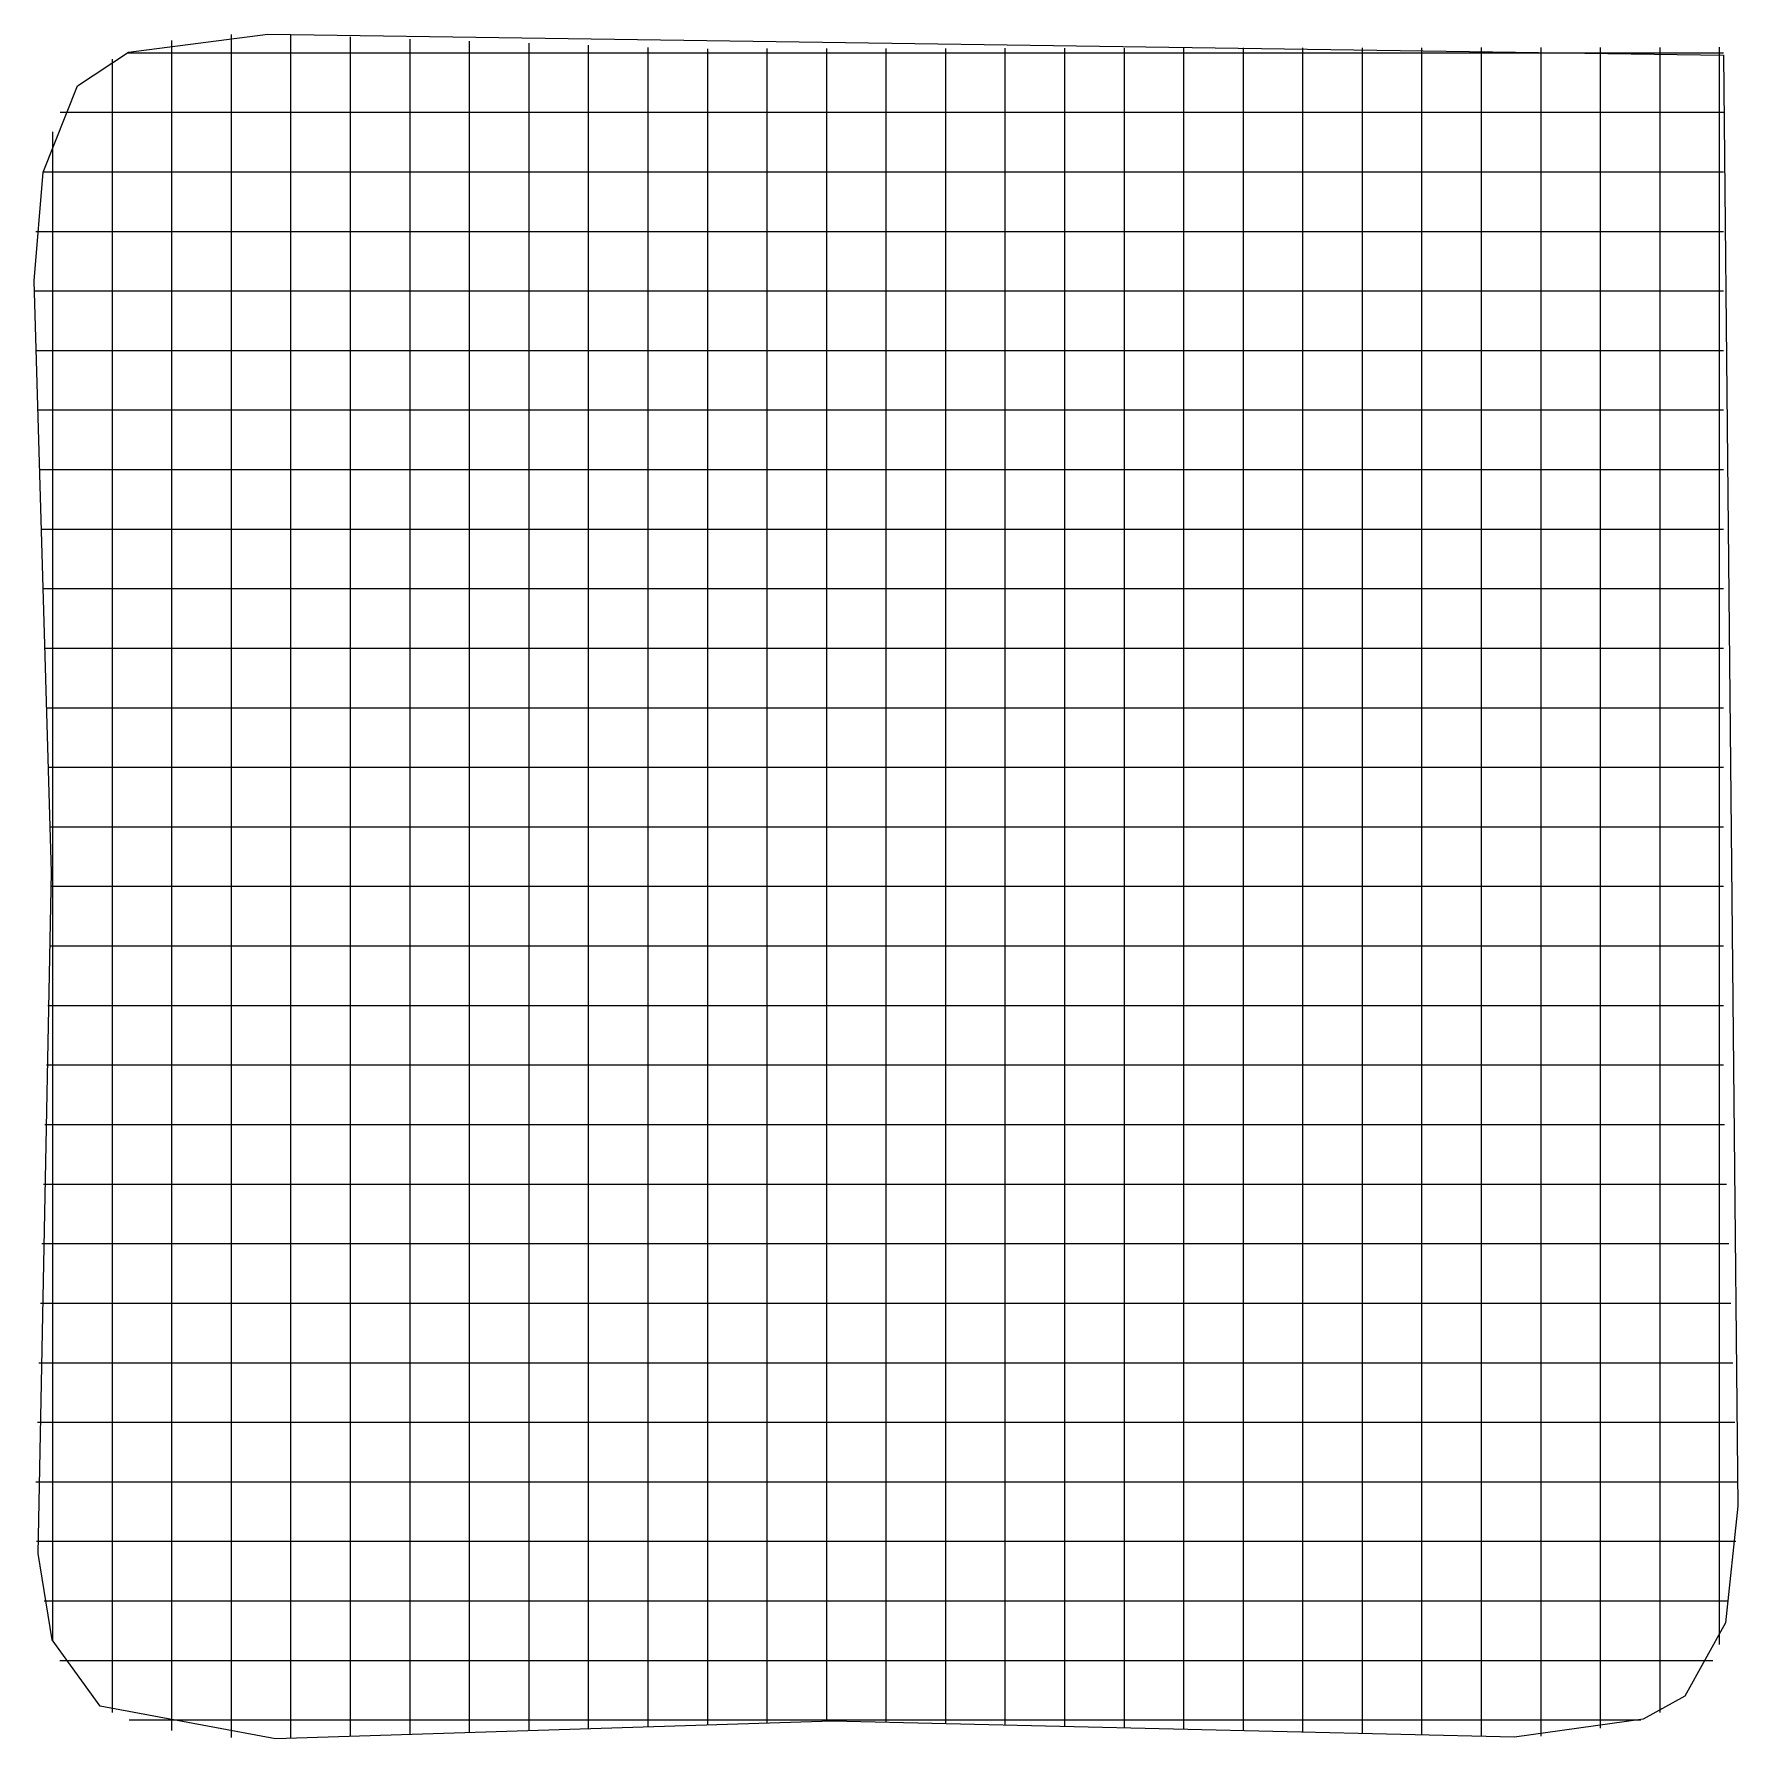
# Model space of a CAD drawing. Header units: metres. Extents: x 0.4 to 14.7, y 0.4 to 14.7.
import ezdxf

# ---------------------------------------------------------------- set-up
doc = ezdxf.new("R2010")
doc.units = ezdxf.units.M

msp = doc.modelspace()

# ---------------------------------------------------------------- linework, layer by layer
for p, q in [((1.593, 14.49), (1.593, 14.695)), ((2.093, 14.743), (2.093, 14.744)), ((2.093, 14.538), (2.093, 14.743)), ((2.593, 14.537), (2.593, 14.742)), ((3.093, 14.519), (3.093, 14.724)), ((3.593, 14.502), (3.593, 14.707)), ((4.093, 14.689), (4.093, 14.69)), ((4.093, 14.484), (4.093, 14.689)), ((4.593, 14.467), (4.593, 14.672)), ((5.093, 14.45), (5.093, 14.655)), ((5.593, 14.432), (5.593, 14.637)), ((6.093, 14.42), (6.093, 14.625)), ((6.593, 14.421), (6.593, 14.626)), ((7.093, 14.422), (7.093, 14.627)), ((7.593, 14.423), (7.593, 14.628)), ((8.093, 14.423), (8.093, 14.628)), ((8.593, 14.424), (8.593, 14.629)), ((9.093, 14.425), (9.093, 14.63)), ((9.593, 14.425), (9.593, 14.63)), ((10.093, 14.426), (10.093, 14.631)), ((10.593, 14.427), (10.593, 14.632)), ((11.093, 14.428), (11.093, 14.633)), ((11.593, 14.428), (11.593, 14.633)), ((12.093, 14.429), (12.093, 14.634)), ((12.593, 14.43), (12.593, 14.635)), ((13.093, 14.635), (13.093, 14.636)), ((13.093, 14.431), (13.093, 14.635)), ((13.593, 14.431), (13.593, 14.636)), ((14.093, 14.432), (14.093, 14.637)), ((14.593, 14.433), (14.593, 14.638)), ((1.093, 14.536), (1.093, 14.537)), ((1.093, 14.331), (1.093, 14.536)), ((1.221, 14.592), (1.426, 14.592)), ((1.221, 14.592), (1.426, 14.592)), ((1.426, 14.592), (1.586, 14.592)), ((1.586, 14.592), (1.681, 14.592)), ((1.593, 14.082), (1.593, 14.49)), ((1.681, 14.592), (2.706, 14.592)), ((2.093, 14.096), (2.093, 14.538)), ((2.593, 14.093), (2.593, 14.537)), ((2.706, 14.592), (3.181, 14.592)), ((3.093, 14.085), (3.093, 14.519)), ((3.181, 14.592), (3.386, 14.592)), ((3.386, 14.592), (3.481, 14.592)), ((3.481, 14.592), (4.506, 14.592)), ((3.593, 14.079), (3.593, 14.502)), ((4.093, 14.071), (4.093, 14.484)), ((4.506, 14.592), (4.981, 14.592)), ((4.593, 14.065), (4.593, 14.467)), ((4.981, 14.592), (5.186, 14.592)), ((5.186, 14.592), (5.281, 14.592)), ((5.281, 14.592), (5.861, 14.592)), ((5.861, 14.592), (6.066, 14.592)), ((6.066, 14.592), (6.54, 14.592)), ((6.54, 14.592), (7.566, 14.592)), ((7.566, 14.592), (7.661, 14.592)), ((7.661, 14.592), (7.866, 14.592)), ((7.866, 14.592), (8.34, 14.592)), ((8.34, 14.592), (9.366, 14.592)), ((9.366, 14.592), (9.461, 14.592)), ((9.461, 14.592), (9.666, 14.592)), ((9.666, 14.592), (10.14, 14.592)), ((10.14, 14.592), (11.166, 14.592)), ((11.166, 14.592), (11.261, 14.592)), ((11.261, 14.592), (11.466, 14.592)), ((11.466, 14.592), (11.94, 14.592)), ((11.94, 14.592), (12.966, 14.592)), ((12.966, 14.592), (13.061, 14.592)), ((13.061, 14.592), (13.266, 14.592)), ((13.266, 14.592), (13.74, 14.592)), ((13.74, 14.592), (14.531, 14.592)), ((14.531, 14.592), (14.626, 14.592)), ((1.093, 14.02), (1.093, 14.331)), ((5.093, 14.058), (5.093, 14.45)), ((5.593, 14.051), (5.593, 14.432)), ((6.093, 14.048), (6.093, 14.42)), ((6.593, 14.053), (6.593, 14.421)), ((7.093, 14.059), (7.093, 14.422)), ((7.593, 14.058), (7.593, 14.423)), ((8.093, 14.055), (8.093, 14.423)), ((8.593, 14.051), (8.593, 14.424)), ((9.093, 14.048), (9.093, 14.425)), ((9.593, 14.045), (9.593, 14.425)), ((10.093, 14.041), (10.093, 14.426)), ((10.593, 14.038), (10.593, 14.427)), ((11.093, 14.035), (11.093, 14.428)), ((11.593, 14.031), (11.593, 14.428)), ((12.093, 14.028), (12.093, 14.429)), ((12.593, 14.025), (12.593, 14.43)), ((13.093, 14.026), (13.093, 14.431)), ((13.593, 14.047), (13.593, 14.431)), ((14.093, 14.089), (14.093, 14.432)), ((14.593, 14.271), (14.593, 14.433)), ((14.593, 14.176), (14.593, 14.271)), ((14.593, 13.151), (14.593, 14.176)), ((0.654, 14.092), (0.859, 14.092)), ((0.654, 14.092), (0.859, 14.092)), ((0.859, 14.092), (1.198, 14.092)), ((1.198, 14.092), (2.224, 14.092)), ((1.593, 13.056), (1.593, 14.082)), ((2.093, 13.07), (2.093, 14.096)), ((2.224, 14.092), (2.319, 14.092)), ((2.319, 14.092), (2.524, 14.092)), ((2.524, 14.092), (2.998, 14.092)), ((2.593, 13.066), (2.593, 14.093)), ((2.998, 14.092), (4.024, 14.092)), ((3.093, 13.06), (3.093, 14.085)), ((3.593, 13.053), (3.593, 14.079)), ((4.024, 14.092), (4.119, 14.092)), ((4.093, 13.045), (4.093, 14.071)), ((4.119, 14.092), (4.324, 14.092)), ((4.324, 14.092), (4.798, 14.092)), ((4.593, 13.039), (4.593, 14.065)), ((4.798, 14.092), (5.824, 14.092)), ((5.093, 13.032), (5.093, 14.058)), ((5.593, 13.025), (5.593, 14.051)), ((5.824, 14.092), (5.919, 14.092)), ((5.919, 14.092), (6.124, 14.092)), ((6.093, 13.022), (6.093, 14.048)), ((6.124, 14.092), (6.598, 14.092)), ((6.593, 13.027), (6.593, 14.053)), ((6.598, 14.092), (7.624, 14.092)), ((7.093, 13.033), (7.093, 14.059)), ((7.593, 13.032), (7.593, 14.058)), ((7.624, 14.092), (7.719, 14.092)), ((7.719, 14.092), (7.924, 14.092)), ((7.924, 14.092), (8.398, 14.092)), ((8.093, 13.029), (8.093, 14.055)), ((8.398, 14.092), (9.424, 14.092)), ((8.593, 13.026), (8.593, 14.051)), ((9.093, 13.023), (9.093, 14.048)), ((9.424, 14.092), (9.519, 14.092)), ((9.519, 14.092), (9.724, 14.092)), ((9.593, 13.019), (9.593, 14.045)), ((9.724, 14.092), (10.198, 14.092)), ((10.093, 13.016), (10.093, 14.041)), ((10.198, 14.092), (11.224, 14.092)), ((10.593, 13.013), (10.593, 14.038)), ((11.093, 13.009), (11.093, 14.035)), ((11.224, 14.092), (11.319, 14.092)), ((11.319, 14.092), (11.524, 14.092)), ((11.524, 14.092), (11.998, 14.092)), ((11.593, 13.006), (11.593, 14.031)), ((11.998, 14.092), (13.024, 14.092)), ((13.024, 14.092), (13.119, 14.092)), ((13.119, 14.092), (13.324, 14.092)), ((13.324, 14.092), (13.798, 14.092)), ((13.593, 13.022), (13.593, 14.047)), ((13.798, 14.092), (14.531, 14.092)), ((14.093, 13.064), (14.093, 14.089)), ((14.531, 14.092), (14.626, 14.092)), ((0.593, 13.905), (0.593, 13.929)), ((0.593, 13.7), (0.593, 13.905)), ((1.093, 12.995), (1.093, 14.02)), ((12.093, 13.002), (12.093, 14.028)), ((12.593, 12.999), (12.593, 14.025)), ((13.093, 12.999), (13.093, 14.026)), ((0.593, 13.226), (0.593, 13.7)), ((0.511, 13.592), (0.716, 13.592)), ((0.511, 13.592), (0.716, 13.592)), ((0.716, 13.592), (1.1, 13.592)), ((1.1, 13.592), (2.126, 13.592)), ((2.126, 13.592), (2.221, 13.592)), ((2.221, 13.592), (2.426, 13.592)), ((2.426, 13.592), (2.9, 13.592)), ((2.9, 13.592), (3.926, 13.592)), ((3.926, 13.592), (4.021, 13.592)), ((4.021, 13.592), (4.226, 13.592)), ((4.226, 13.592), (4.7, 13.592)), ((4.7, 13.592), (5.726, 13.592)), ((5.726, 13.592), (5.821, 13.592)), ((5.821, 13.592), (6.026, 13.592)), ((6.026, 13.592), (6.5, 13.592)), ((6.5, 13.592), (7.526, 13.592)), ((7.526, 13.592), (7.621, 13.592)), ((7.621, 13.592), (7.826, 13.592)), ((7.826, 13.592), (8.3, 13.592)), ((8.3, 13.592), (9.326, 13.592)), ((9.326, 13.592), (9.421, 13.592)), ((9.421, 13.592), (9.626, 13.592)), ((9.626, 13.592), (10.1, 13.592)), ((10.1, 13.592), (11.126, 13.592)), ((11.126, 13.592), (11.221, 13.592)), ((11.221, 13.592), (11.426, 13.592)), ((11.426, 13.592), (11.9, 13.592)), ((11.9, 13.592), (12.926, 13.592)), ((12.926, 13.592), (13.021, 13.592)), ((13.021, 13.592), (13.226, 13.592)), ((13.226, 13.592), (13.7, 13.592)), ((13.7, 13.592), (14.531, 13.592)), ((14.531, 13.592), (14.626, 13.592)), ((0.593, 12.2), (0.593, 13.226)), ((0.451, 13.092), (0.656, 13.092)), ((0.451, 13.092), (0.656, 13.092)), ((0.656, 13.092), (1.059, 13.092)), ((1.059, 13.092), (2.085, 13.092)), ((1.593, 12.961), (1.593, 13.056)), ((2.085, 13.092), (2.18, 13.092)), ((2.093, 12.976), (2.093, 13.07)), ((2.18, 13.092), (2.385, 13.092)), ((2.385, 13.092), (2.859, 13.092)), ((2.593, 12.971), (2.593, 13.066)), ((2.859, 13.092), (3.885, 13.092)), ((3.093, 12.965), (3.093, 13.06)), ((3.593, 12.958), (3.593, 13.053)), ((3.885, 13.092), (3.98, 13.092)), ((3.98, 13.092), (4.185, 13.092)), ((4.093, 12.951), (4.093, 13.045)), ((4.185, 13.092), (4.659, 13.092)), ((4.593, 12.944), (4.593, 13.039)), ((4.659, 13.092), (5.685, 13.092)), ((5.093, 12.938), (5.093, 13.032)), ((5.685, 13.092), (5.78, 13.092)), ((5.78, 13.092), (5.985, 13.092)), ((5.985, 13.092), (6.459, 13.092)), ((6.459, 13.092), (7.485, 13.092)), ((6.593, 12.933), (6.593, 13.027)), ((7.093, 12.938), (7.093, 13.033)), ((7.485, 13.092), (7.58, 13.092)), ((7.58, 13.092), (7.785, 13.092)), ((7.593, 12.937), (7.593, 13.032)), ((7.785, 13.092), (8.259, 13.092)), ((8.093, 12.934), (8.093, 13.029)), ((8.259, 13.092), (9.285, 13.092)), ((9.285, 13.092), (9.38, 13.092)), ((9.38, 13.092), (9.585, 13.092)), ((9.585, 13.092), (10.059, 13.092)), ((10.059, 13.092), (11.085, 13.092)), ((11.085, 13.092), (11.18, 13.092)), ((11.18, 13.092), (11.385, 13.092)), ((11.385, 13.092), (11.859, 13.092)), ((11.859, 13.092), (12.885, 13.092)), ((12.885, 13.092), (12.98, 13.092)), ((12.98, 13.092), (13.185, 13.092)), ((13.185, 13.092), (13.659, 13.092)), ((13.659, 13.092), (14.531, 13.092)), ((14.093, 12.969), (14.093, 13.064)), ((14.531, 13.092), (14.626, 13.092)), ((14.593, 12.676), (14.593, 13.151)), ((1.093, 12.9), (1.093, 12.995)), ((1.093, 12.695), (1.093, 12.9)), ((1.593, 12.756), (1.593, 12.961)), ((2.093, 12.771), (2.093, 12.976)), ((2.593, 12.767), (2.593, 12.971)), ((3.093, 12.76), (3.093, 12.965)), ((3.593, 12.753), (3.593, 12.958)), ((4.093, 12.746), (4.093, 12.951)), ((4.593, 12.739), (4.593, 12.944)), ((5.093, 12.732), (5.093, 12.938)), ((5.593, 12.93), (5.593, 13.025)), ((5.593, 12.725), (5.593, 12.93)), ((6.093, 12.927), (6.093, 13.022)), ((6.093, 12.722), (6.093, 12.927)), ((6.593, 12.728), (6.593, 12.933)), ((7.093, 12.733), (7.093, 12.938)), ((7.593, 12.733), (7.593, 12.937)), ((8.093, 12.729), (8.093, 12.934)), ((8.593, 12.931), (8.593, 13.026)), ((8.593, 12.726), (8.593, 12.931)), ((9.093, 12.928), (9.093, 13.023)), ((9.093, 12.723), (9.093, 12.928)), ((9.593, 12.924), (9.593, 13.019)), ((9.593, 12.719), (9.593, 12.924)), ((10.093, 12.921), (10.093, 13.016)), ((10.093, 12.716), (10.093, 12.921)), ((10.593, 12.918), (10.593, 13.013)), ((10.593, 12.713), (10.593, 12.918)), ((11.093, 12.914), (11.093, 13.009)), ((11.093, 12.709), (11.093, 12.914)), ((11.593, 12.911), (11.593, 13.006)), ((11.593, 12.706), (11.593, 12.911)), ((12.093, 12.908), (12.093, 13.002)), ((12.093, 12.702), (12.093, 12.908)), ((12.593, 12.905), (12.593, 12.999)), ((12.593, 12.699), (12.593, 12.905)), ((13.093, 12.905), (13.093, 12.999)), ((13.093, 12.7), (13.093, 12.905)), ((13.593, 12.927), (13.593, 13.022)), ((13.593, 12.722), (13.593, 12.927)), ((14.093, 12.764), (14.093, 12.969)), ((1.593, 12.282), (1.593, 12.756)), ((2.093, 12.296), (2.093, 12.771)), ((2.593, 12.293), (2.593, 12.767)), ((3.093, 12.285), (3.093, 12.76)), ((3.593, 12.279), (3.593, 12.753)), ((4.093, 12.271), (4.093, 12.746)), ((14.093, 12.289), (14.093, 12.764)), ((1.093, 12.22), (1.093, 12.695)), ((4.593, 12.265), (4.593, 12.739)), ((5.093, 12.258), (5.093, 12.732)), ((5.593, 12.251), (5.593, 12.725)), ((6.093, 12.248), (6.093, 12.722)), ((6.593, 12.253), (6.593, 12.728)), ((7.093, 12.259), (7.093, 12.733)), ((7.593, 12.258), (7.593, 12.733)), ((8.093, 12.255), (8.093, 12.729)), ((8.593, 12.251), (8.593, 12.726)), ((9.093, 12.248), (9.093, 12.723)), ((9.593, 12.245), (9.593, 12.719)), ((10.093, 12.241), (10.093, 12.716)), ((10.593, 12.238), (10.593, 12.713)), ((11.093, 12.235), (11.093, 12.709)), ((11.593, 12.231), (11.593, 12.706)), ((12.093, 12.228), (12.093, 12.702)), ((12.593, 12.225), (12.593, 12.699)), ((13.093, 12.226), (13.093, 12.7)), ((13.593, 12.247), (13.593, 12.722)), ((14.593, 12.471), (14.593, 12.676)), ((0.438, 12.592), (0.643, 12.592)), ((0.438, 12.592), (0.643, 12.592)), ((0.643, 12.592), (1.05, 12.592)), ((1.05, 12.592), (2.076, 12.592)), ((2.076, 12.592), (2.171, 12.592)), ((2.171, 12.592), (2.376, 12.592)), ((2.376, 12.592), (2.85, 12.592)), ((2.85, 12.592), (3.876, 12.592)), ((3.876, 12.592), (3.971, 12.592)), ((3.971, 12.592), (4.176, 12.592)), ((4.176, 12.592), (4.65, 12.592)), ((4.65, 12.592), (5.676, 12.592)), ((5.676, 12.592), (5.771, 12.592)), ((5.771, 12.592), (5.976, 12.592)), ((5.976, 12.592), (6.45, 12.592)), ((6.45, 12.592), (7.476, 12.592)), ((7.476, 12.592), (7.571, 12.592)), ((7.571, 12.592), (7.776, 12.592)), ((7.776, 12.592), (8.25, 12.592)), ((8.25, 12.592), (9.276, 12.592)), ((9.276, 12.592), (9.371, 12.592)), ((9.371, 12.592), (9.576, 12.592)), ((9.576, 12.592), (10.05, 12.592)), ((10.05, 12.592), (11.076, 12.592)), ((11.076, 12.592), (11.171, 12.592)), ((11.171, 12.592), (11.376, 12.592)), ((11.376, 12.592), (11.85, 12.592)), ((11.85, 12.592), (12.876, 12.592)), ((12.876, 12.592), (12.971, 12.592)), ((12.971, 12.592), (13.176, 12.592)), ((13.176, 12.592), (13.65, 12.592)), ((13.65, 12.592), (14.531, 12.592)), ((14.531, 12.592), (14.626, 12.592)), ((14.593, 12.376), (14.593, 12.471)), ((14.593, 11.351), (14.593, 12.376)), ((0.593, 12.105), (0.593, 12.2)), ((1.093, 11.195), (1.093, 12.22)), ((1.593, 11.256), (1.593, 12.282)), ((2.093, 11.27), (2.093, 12.296)), ((2.593, 11.266), (2.593, 12.293)), ((3.093, 11.26), (3.093, 12.285)), ((3.593, 11.253), (3.593, 12.279)), ((4.093, 11.245), (4.093, 12.271)), ((4.593, 11.239), (4.593, 12.265)), ((5.093, 11.232), (5.093, 12.258)), ((5.593, 11.225), (5.593, 12.251)), ((6.093, 11.222), (6.093, 12.248)), ((6.593, 11.227), (6.593, 12.253)), ((7.093, 11.233), (7.093, 12.259)), ((7.593, 11.232), (7.593, 12.258)), ((8.093, 11.229), (8.093, 12.255)), ((8.593, 11.226), (8.593, 12.251)), ((9.093, 11.223), (9.093, 12.248)), ((9.593, 11.219), (9.593, 12.245)), ((10.093, 11.216), (10.093, 12.241)), ((10.593, 11.213), (10.593, 12.238)), ((11.093, 11.209), (11.093, 12.235)), ((11.593, 11.206), (11.593, 12.231)), ((12.093, 11.202), (12.093, 12.228)), ((12.593, 11.199), (12.593, 12.225)), ((13.093, 11.199), (13.093, 12.226)), ((13.593, 11.222), (13.593, 12.247)), ((14.093, 11.264), (14.093, 12.289)), ((0.453, 12.092), (0.658, 12.092)), ((0.453, 12.092), (0.658, 12.092)), ((0.593, 11.9), (0.593, 12.105)), ((0.658, 12.092), (1.061, 12.092)), ((1.061, 12.092), (2.086, 12.092)), ((2.086, 12.092), (2.181, 12.092)), ((2.181, 12.092), (2.386, 12.092)), ((2.386, 12.092), (2.861, 12.092)), ((2.861, 12.092), (3.886, 12.092)), ((3.886, 12.092), (3.981, 12.092)), ((3.981, 12.092), (4.186, 12.092)), ((4.186, 12.092), (4.661, 12.092)), ((4.661, 12.092), (5.686, 12.092)), ((5.686, 12.092), (5.781, 12.092)), ((5.781, 12.092), (5.986, 12.092)), ((5.986, 12.092), (6.461, 12.092)), ((6.461, 12.092), (7.486, 12.092)), ((7.486, 12.092), (7.581, 12.092)), ((7.581, 12.092), (7.786, 12.092)), ((7.786, 12.092), (8.261, 12.092)), ((8.261, 12.092), (9.286, 12.092)), ((9.286, 12.092), (9.381, 12.092)), ((9.381, 12.092), (9.586, 12.092)), ((9.586, 12.092), (10.061, 12.092)), ((10.061, 12.092), (11.086, 12.092)), ((11.086, 12.092), (11.181, 12.092)), ((11.181, 12.092), (11.386, 12.092)), ((11.386, 12.092), (11.861, 12.092)), ((11.861, 12.092), (12.886, 12.092)), ((12.886, 12.092), (12.981, 12.092)), ((12.981, 12.092), (13.186, 12.092)), ((13.186, 12.092), (13.661, 12.092)), ((13.661, 12.092), (14.531, 12.092)), ((14.531, 12.092), (14.626, 12.092)), ((0.593, 11.426), (0.593, 11.9)), ((0.468, 11.592), (0.673, 11.592)), ((0.468, 11.592), (0.673, 11.592)), ((0.673, 11.592), (1.071, 11.592)), ((1.071, 11.592), (2.097, 11.592)), ((2.097, 11.592), (2.191, 11.592)), ((2.191, 11.592), (2.397, 11.592)), ((2.397, 11.592), (2.871, 11.592)), ((2.871, 11.592), (3.897, 11.592)), ((3.897, 11.592), (3.991, 11.592)), ((3.991, 11.592), (4.197, 11.592)), ((4.197, 11.592), (4.671, 11.592)), ((4.671, 11.592), (5.697, 11.592)), ((5.697, 11.592), (5.791, 11.592)), ((5.791, 11.592), (5.997, 11.592)), ((5.997, 11.592), (6.471, 11.592)), ((6.471, 11.592), (7.497, 11.592)), ((7.497, 11.592), (7.591, 11.592)), ((7.591, 11.592), (7.797, 11.592)), ((7.797, 11.592), (8.271, 11.592)), ((8.271, 11.592), (9.297, 11.592)), ((9.297, 11.592), (9.391, 11.592)), ((9.391, 11.592), (9.597, 11.592)), ((9.597, 11.592), (10.071, 11.592)), ((10.071, 11.592), (11.097, 11.592)), ((11.097, 11.592), (11.191, 11.592)), ((11.191, 11.592), (11.397, 11.592)), ((11.397, 11.592), (11.871, 11.592)), ((11.871, 11.592), (12.897, 11.592)), ((12.897, 11.592), (12.991, 11.592)), ((12.991, 11.592), (13.197, 11.592)), ((13.197, 11.592), (13.671, 11.592)), ((13.671, 11.592), (14.531, 11.592)), ((14.531, 11.592), (14.626, 11.592)), ((0.593, 10.4), (0.593, 11.426)), ((14.593, 10.876), (14.593, 11.351)), ((1.093, 11.1), (1.093, 11.195)), ((1.593, 11.161), (1.593, 11.256)), ((2.093, 11.176), (2.093, 11.27)), ((2.093, 10.971), (2.093, 11.176)), ((2.593, 11.171), (2.593, 11.266)), ((2.593, 10.967), (2.593, 11.171)), ((3.093, 11.165), (3.093, 11.26)), ((3.593, 11.158), (3.593, 11.253)), ((4.093, 11.151), (4.093, 11.245)), ((4.593, 11.144), (4.593, 11.239)), ((5.093, 11.138), (5.093, 11.232)), ((5.593, 11.13), (5.593, 11.225)), ((6.093, 11.127), (6.093, 11.222)), ((6.593, 11.133), (6.593, 11.227)), ((7.093, 11.138), (7.093, 11.233)), ((7.593, 11.137), (7.593, 11.232)), ((8.093, 11.134), (8.093, 11.229)), ((8.593, 11.131), (8.593, 11.226)), ((9.093, 11.128), (9.093, 11.223)), ((9.593, 11.124), (9.593, 11.219)), ((10.093, 11.121), (10.093, 11.216)), ((10.593, 11.118), (10.593, 11.213)), ((11.093, 11.114), (11.093, 11.209)), ((11.593, 11.111), (11.593, 11.206)), ((12.093, 11.108), (12.093, 11.202)), ((12.593, 11.105), (12.593, 11.199)), ((13.093, 11.105), (13.093, 11.199)), ((13.593, 11.127), (13.593, 11.222)), ((14.093, 11.169), (14.093, 11.264)), ((14.093, 10.964), (14.093, 11.169)), ((0.484, 11.092), (0.689, 11.092)), ((0.484, 11.092), (0.689, 11.092)), ((0.689, 11.092), (1.082, 11.092)), ((1.082, 11.092), (2.108, 11.092)), ((1.093, 10.895), (1.093, 11.1)), ((1.593, 10.956), (1.593, 11.161)), ((2.108, 11.092), (2.202, 11.092)), ((2.202, 11.092), (2.408, 11.092)), ((2.408, 11.092), (2.882, 11.092)), ((2.882, 11.092), (3.908, 11.092)), ((3.093, 10.96), (3.093, 11.165)), ((3.593, 10.953), (3.593, 11.158)), ((3.908, 11.092), (4.002, 11.092)), ((4.002, 11.092), (4.208, 11.092)), ((4.093, 10.946), (4.093, 11.151)), ((4.208, 11.092), (4.682, 11.092)), ((4.593, 10.939), (4.593, 11.144)), ((4.682, 11.092), (5.708, 11.092)), ((5.093, 10.932), (5.093, 11.138)), ((5.593, 10.925), (5.593, 11.13)), ((5.708, 11.092), (5.802, 11.092)), ((5.802, 11.092), (6.008, 11.092)), ((6.008, 11.092), (6.482, 11.092)), ((6.093, 10.922), (6.093, 11.127)), ((6.482, 11.092), (7.508, 11.092)), ((6.593, 10.928), (6.593, 11.133)), ((7.093, 10.933), (7.093, 11.138)), ((7.508, 11.092), (7.602, 11.092)), ((7.593, 10.933), (7.593, 11.137)), ((7.602, 11.092), (7.808, 11.092)), ((7.808, 11.092), (8.282, 11.092)), ((8.093, 10.929), (8.093, 11.134)), ((8.282, 11.092), (9.308, 11.092)), ((8.593, 10.926), (8.593, 11.131)), ((9.093, 10.923), (9.093, 11.128)), ((9.308, 11.092), (9.402, 11.092)), ((9.402, 11.092), (9.608, 11.092)), ((9.593, 10.919), (9.593, 11.124)), ((9.608, 11.092), (10.082, 11.092)), ((10.082, 11.092), (11.108, 11.092)), ((10.093, 10.916), (10.093, 11.121)), ((10.593, 10.913), (10.593, 11.118)), ((11.093, 10.909), (11.093, 11.114)), ((11.108, 11.092), (11.202, 11.092)), ((11.202, 11.092), (11.408, 11.092)), ((11.408, 11.092), (11.882, 11.092)), ((11.593, 10.906), (11.593, 11.111)), ((11.882, 11.092), (12.908, 11.092)), ((12.093, 10.902), (12.093, 11.108)), ((12.593, 10.899), (12.593, 11.105)), ((12.908, 11.092), (13.002, 11.092)), ((13.002, 11.092), (13.208, 11.092)), ((13.093, 10.9), (13.093, 11.105)), ((13.208, 11.092), (13.682, 11.092)), ((13.593, 10.922), (13.593, 11.127)), ((13.682, 11.092), (14.531, 11.092)), ((14.531, 11.092), (14.626, 11.092)), ((1.093, 10.42), (1.093, 10.895)), ((1.593, 10.482), (1.593, 10.956)), ((2.093, 10.496), (2.093, 10.971)), ((2.593, 10.493), (2.593, 10.967)), ((3.093, 10.485), (3.093, 10.96)), ((3.593, 10.479), (3.593, 10.953)), ((4.093, 10.471), (4.093, 10.946)), ((4.593, 10.465), (4.593, 10.939)), ((5.093, 10.458), (5.093, 10.932)), ((5.593, 10.451), (5.593, 10.925)), ((6.093, 10.448), (6.093, 10.922)), ((6.593, 10.453), (6.593, 10.928)), ((7.093, 10.459), (7.093, 10.933)), ((7.593, 10.458), (7.593, 10.933)), ((8.093, 10.455), (8.093, 10.929)), ((8.593, 10.451), (8.593, 10.926)), ((9.093, 10.448), (9.093, 10.923)), ((9.593, 10.445), (9.593, 10.919)), ((10.093, 10.441), (10.093, 10.916)), ((10.593, 10.438), (10.593, 10.913)), ((11.093, 10.435), (11.093, 10.909)), ((11.593, 10.431), (11.593, 10.906)), ((12.093, 10.428), (12.093, 10.902)), ((12.593, 10.425), (12.593, 10.899)), ((13.093, 10.426), (13.093, 10.9)), ((13.593, 10.447), (13.593, 10.922)), ((14.093, 10.489), (14.093, 10.964)), ((14.593, 10.671), (14.593, 10.876)), ((14.593, 10.576), (14.593, 10.671)), ((0.499, 10.592), (0.704, 10.592)), ((0.499, 10.592), (0.704, 10.592)), ((0.704, 10.592), (1.092, 10.592)), ((1.092, 10.592), (2.118, 10.592)), ((1.593, 9.456), (1.593, 10.482)), ((2.093, 9.47), (2.093, 10.496)), ((2.118, 10.592), (2.213, 10.592)), ((2.213, 10.592), (2.418, 10.592)), ((2.418, 10.592), (2.892, 10.592)), ((2.593, 9.466), (2.593, 10.493)), ((2.892, 10.592), (3.918, 10.592)), ((3.093, 9.46), (3.093, 10.485)), ((3.593, 9.453), (3.593, 10.479)), ((3.918, 10.592), (4.013, 10.592)), ((4.013, 10.592), (4.218, 10.592)), ((4.093, 9.445), (4.093, 10.471)), ((4.218, 10.592), (4.692, 10.592)), ((4.593, 9.439), (4.593, 10.465)), ((4.692, 10.592), (5.718, 10.592)), ((5.093, 9.432), (5.093, 10.458)), ((5.593, 9.425), (5.593, 10.451)), ((5.718, 10.592), (5.813, 10.592)), ((5.813, 10.592), (6.018, 10.592)), ((6.018, 10.592), (6.492, 10.592)), ((6.492, 10.592), (7.518, 10.592)), ((6.593, 9.427), (6.593, 10.453)), ((7.093, 9.433), (7.093, 10.459)), ((7.518, 10.592), (7.613, 10.592)), ((7.593, 9.432), (7.593, 10.458)), ((7.613, 10.592), (7.818, 10.592)), ((7.818, 10.592), (8.292, 10.592)), ((8.093, 9.429), (8.093, 10.455)), ((8.292, 10.592), (9.318, 10.592)), ((8.593, 9.426), (8.593, 10.451)), ((9.318, 10.592), (9.413, 10.592)), ((9.413, 10.592), (9.618, 10.592)), ((9.618, 10.592), (10.092, 10.592)), ((10.092, 10.592), (11.118, 10.592)), ((11.118, 10.592), (11.213, 10.592)), ((11.213, 10.592), (11.418, 10.592)), ((11.418, 10.592), (11.892, 10.592)), ((11.892, 10.592), (12.918, 10.592)), ((12.918, 10.592), (13.013, 10.592)), ((13.013, 10.592), (13.218, 10.592)), ((13.218, 10.592), (13.692, 10.592)), ((13.692, 10.592), (14.531, 10.592)), ((14.093, 9.464), (14.093, 10.489)), ((14.531, 10.592), (14.626, 10.592)), ((14.593, 9.551), (14.593, 10.576)), ((0.593, 10.305), (0.593, 10.4)), ((1.093, 9.395), (1.093, 10.42)), ((6.093, 9.422), (6.093, 10.448)), ((9.093, 9.423), (9.093, 10.448)), ((9.593, 9.419), (9.593, 10.445)), ((10.093, 9.416), (10.093, 10.441)), ((10.593, 9.413), (10.593, 10.438)), ((11.093, 9.409), (11.093, 10.435)), ((11.593, 9.406), (11.593, 10.431)), ((12.093, 9.402), (12.093, 10.428)), ((12.593, 9.399), (12.593, 10.425)), ((13.093, 9.399), (13.093, 10.426)), ((13.593, 9.422), (13.593, 10.447)), ((0.593, 10.1), (0.593, 10.305)), ((0.514, 10.092), (0.719, 10.092)), ((0.514, 10.092), (0.719, 10.092)), ((0.593, 9.626), (0.593, 10.1)), ((0.719, 10.092), (1.102, 10.092)), ((1.102, 10.092), (2.128, 10.092)), ((2.128, 10.092), (2.223, 10.092)), ((2.223, 10.092), (2.428, 10.092)), ((2.428, 10.092), (2.902, 10.092)), ((2.902, 10.092), (3.928, 10.092)), ((3.928, 10.092), (4.023, 10.092)), ((4.023, 10.092), (4.228, 10.092)), ((4.228, 10.092), (4.702, 10.092)), ((4.702, 10.092), (5.728, 10.092)), ((5.728, 10.092), (5.823, 10.092)), ((5.823, 10.092), (6.028, 10.092)), ((6.028, 10.092), (6.502, 10.092)), ((6.502, 10.092), (7.528, 10.092)), ((7.528, 10.092), (7.623, 10.092)), ((7.623, 10.092), (7.828, 10.092)), ((7.828, 10.092), (8.302, 10.092)), ((8.302, 10.092), (9.328, 10.092)), ((9.328, 10.092), (9.423, 10.092)), ((9.423, 10.092), (9.628, 10.092)), ((9.628, 10.092), (10.102, 10.092)), ((10.102, 10.092), (11.128, 10.092)), ((11.128, 10.092), (11.223, 10.092)), ((11.223, 10.092), (11.428, 10.092)), ((11.428, 10.092), (11.902, 10.092)), ((11.902, 10.092), (12.928, 10.092)), ((12.928, 10.092), (13.023, 10.092)), ((13.023, 10.092), (13.228, 10.092)), ((13.228, 10.092), (13.702, 10.092)), ((13.702, 10.092), (14.531, 10.092)), ((14.531, 10.092), (14.626, 10.092)), ((0.529, 9.592), (0.734, 9.592)), ((0.529, 9.592), (0.734, 9.592)), ((0.593, 8.6), (0.593, 9.626)), ((0.734, 9.592), (1.113, 9.592)), ((1.113, 9.592), (2.139, 9.592)), ((2.139, 9.592), (2.234, 9.592)), ((2.234, 9.592), (2.438, 9.592)), ((2.438, 9.592), (2.913, 9.592)), ((2.913, 9.592), (3.939, 9.592)), ((3.939, 9.592), (4.034, 9.592)), ((4.034, 9.592), (4.238, 9.592)), ((4.238, 9.592), (4.713, 9.592)), ((4.713, 9.592), (5.739, 9.592)), ((5.739, 9.592), (5.834, 9.592)), ((5.834, 9.592), (6.038, 9.592)), ((6.038, 9.592), (6.513, 9.592)), ((6.513, 9.592), (7.539, 9.592)), ((7.539, 9.592), (7.634, 9.592)), ((7.634, 9.592), (7.838, 9.592)), ((7.838, 9.592), (8.313, 9.592)), ((8.313, 9.592), (9.339, 9.592)), ((9.339, 9.592), (9.434, 9.592)), ((9.434, 9.592), (9.638, 9.592)), ((9.638, 9.592), (10.113, 9.592)), ((10.113, 9.592), (11.139, 9.592)), ((11.139, 9.592), (11.234, 9.592)), ((11.234, 9.592), (11.438, 9.592)), ((11.438, 9.592), (11.913, 9.592)), ((11.913, 9.592), (12.939, 9.592)), ((12.939, 9.592), (13.034, 9.592)), ((13.034, 9.592), (13.238, 9.592)), ((13.238, 9.592), (13.713, 9.592)), ((13.713, 9.592), (14.531, 9.592)), ((14.531, 9.592), (14.626, 9.592)), ((1.593, 9.361), (1.593, 9.456)), ((2.093, 9.376), (2.093, 9.47)), ((2.593, 9.371), (2.593, 9.466)), ((3.093, 9.365), (3.093, 9.46)), ((3.593, 9.358), (3.593, 9.453)), ((14.093, 9.369), (14.093, 9.464)), ((14.593, 9.076), (14.593, 9.551)), ((1.093, 9.3), (1.093, 9.395)), ((1.593, 9.156), (1.593, 9.361)), ((2.093, 9.171), (2.093, 9.376)), ((2.593, 9.167), (2.593, 9.371)), ((3.093, 9.16), (3.093, 9.365)), ((3.593, 9.153), (3.593, 9.358)), ((4.093, 9.351), (4.093, 9.445)), ((4.093, 9.146), (4.093, 9.351)), ((4.593, 9.344), (4.593, 9.439)), ((4.593, 9.139), (4.593, 9.344)), ((5.093, 9.338), (5.093, 9.432)), ((5.093, 9.132), (5.093, 9.338)), ((5.593, 9.33), (5.593, 9.425)), ((5.593, 9.125), (5.593, 9.33)), ((6.093, 9.327), (6.093, 9.422)), ((6.093, 9.122), (6.093, 9.327)), ((6.593, 9.333), (6.593, 9.427)), ((6.593, 9.128), (6.593, 9.333)), ((7.093, 9.338), (7.093, 9.433)), ((7.093, 9.133), (7.093, 9.338)), ((7.593, 9.337), (7.593, 9.432)), ((7.593, 9.133), (7.593, 9.337)), ((8.093, 9.334), (8.093, 9.429)), ((8.093, 9.129), (8.093, 9.334)), ((8.593, 9.331), (8.593, 9.426)), ((8.593, 9.126), (8.593, 9.331)), ((9.093, 9.328), (9.093, 9.423)), ((9.093, 9.123), (9.093, 9.328)), ((9.593, 9.324), (9.593, 9.419)), ((9.593, 9.119), (9.593, 9.324)), ((10.093, 9.321), (10.093, 9.416)), ((10.093, 9.116), (10.093, 9.321)), ((10.593, 9.318), (10.593, 9.413)), ((10.593, 9.113), (10.593, 9.318)), ((11.093, 9.314), (11.093, 9.409)), ((11.093, 9.109), (11.093, 9.314)), ((11.593, 9.311), (11.593, 9.406)), ((11.593, 9.106), (11.593, 9.311)), ((12.093, 9.308), (12.093, 9.402)), ((12.093, 9.102), (12.093, 9.308)), ((12.593, 9.305), (12.593, 9.399)), ((13.093, 9.305), (13.093, 9.399)), ((13.593, 9.327), (13.593, 9.422)), ((13.593, 9.122), (13.593, 9.327)), ((14.093, 9.164), (14.093, 9.369)), ((1.093, 9.095), (1.093, 9.3)), ((2.093, 8.696), (2.093, 9.171)), ((2.593, 8.693), (2.593, 9.167)), ((12.593, 9.099), (12.593, 9.305)), ((13.093, 9.1), (13.093, 9.305)), ((14.093, 8.689), (14.093, 9.164)), ((0.545, 9.092), (0.75, 9.092)), ((0.545, 9.092), (0.75, 9.092)), ((0.75, 9.092), (1.124, 9.092)), ((1.093, 8.62), (1.093, 9.095)), ((1.124, 9.092), (2.149, 9.092)), ((1.593, 8.682), (1.593, 9.156)), ((2.149, 9.092), (2.244, 9.092)), ((2.244, 9.092), (2.449, 9.092)), ((2.449, 9.092), (2.924, 9.092)), ((2.924, 9.092), (3.949, 9.092)), ((3.093, 8.685), (3.093, 9.16)), ((3.593, 8.679), (3.593, 9.153)), ((3.949, 9.092), (4.044, 9.092)), ((4.044, 9.092), (4.249, 9.092)), ((4.093, 8.671), (4.093, 9.146)), ((4.249, 9.092), (4.724, 9.092)), ((4.593, 8.665), (4.593, 9.139)), ((4.724, 9.092), (5.749, 9.092)), ((5.093, 8.658), (5.093, 9.132)), ((5.593, 8.651), (5.593, 9.125)), ((5.749, 9.092), (5.844, 9.092)), ((5.844, 9.092), (6.049, 9.092)), ((6.049, 9.092), (6.524, 9.092)), ((6.093, 8.648), (6.093, 9.122)), ((6.524, 9.092), (7.549, 9.092)), ((6.593, 8.653), (6.593, 9.128)), ((7.093, 8.659), (7.093, 9.133)), ((7.549, 9.092), (7.644, 9.092)), ((7.593, 8.658), (7.593, 9.133)), ((7.644, 9.092), (7.849, 9.092)), ((7.849, 9.092), (8.324, 9.092)), ((8.093, 8.655), (8.093, 9.129)), ((8.324, 9.092), (9.349, 9.092)), ((8.593, 8.651), (8.593, 9.126)), ((9.093, 8.648), (9.093, 9.123)), ((9.349, 9.092), (9.444, 9.092)), ((9.444, 9.092), (9.649, 9.092)), ((9.593, 8.645), (9.593, 9.119)), ((9.649, 9.092), (10.124, 9.092)), ((10.093, 8.641), (10.093, 9.116)), ((10.124, 9.092), (11.149, 9.092)), ((10.593, 8.638), (10.593, 9.113)), ((11.093, 8.635), (11.093, 9.109)), ((11.149, 9.092), (11.244, 9.092)), ((11.244, 9.092), (11.449, 9.092)), ((11.449, 9.092), (11.924, 9.092)), ((11.593, 8.631), (11.593, 9.106)), ((11.924, 9.092), (12.949, 9.092)), ((12.093, 8.628), (12.093, 9.102)), ((12.593, 8.625), (12.593, 9.099)), ((12.949, 9.092), (13.044, 9.092)), ((13.044, 9.092), (13.249, 9.092)), ((13.093, 8.626), (13.093, 9.1)), ((13.249, 9.092), (13.724, 9.092)), ((13.593, 8.647), (13.593, 9.122)), ((13.724, 9.092), (14.531, 9.092)), ((14.531, 9.092), (14.626, 9.092)), ((14.593, 8.871), (14.593, 9.076)), ((14.593, 8.776), (14.593, 8.871)), ((14.593, 7.751), (14.593, 8.776)), ((0.56, 8.592), (0.765, 8.592)), ((0.56, 8.592), (0.765, 8.592)), ((0.593, 8.505), (0.593, 8.6)), ((0.765, 8.592), (1.134, 8.592)), ((1.093, 7.595), (1.093, 8.62)), ((1.134, 8.592), (2.16, 8.592)), ((1.593, 7.656), (1.593, 8.682)), ((2.093, 7.67), (2.093, 8.696)), ((2.16, 8.592), (2.254, 8.592)), ((2.254, 8.592), (2.46, 8.592)), ((2.46, 8.592), (2.934, 8.592)), ((2.593, 7.666), (2.593, 8.693)), ((2.934, 8.592), (3.96, 8.592)), ((3.093, 7.66), (3.093, 8.685)), ((3.593, 7.653), (3.593, 8.679)), ((3.96, 8.592), (4.054, 8.592)), ((4.054, 8.592), (4.26, 8.592)), ((4.093, 7.645), (4.093, 8.671)), ((4.26, 8.592), (4.734, 8.592)), ((4.593, 7.639), (4.593, 8.665)), ((4.734, 8.592), (5.76, 8.592)), ((5.093, 7.632), (5.093, 8.658)), ((5.593, 7.625), (5.593, 8.651)), ((5.76, 8.592), (5.854, 8.592)), ((5.854, 8.592), (6.06, 8.592)), ((6.06, 8.592), (6.534, 8.592)), ((6.093, 7.622), (6.093, 8.648)), ((6.534, 8.592), (7.56, 8.592)), ((6.593, 7.627), (6.593, 8.653)), ((7.093, 7.633), (7.093, 8.659)), ((7.56, 8.592), (7.654, 8.592)), ((7.593, 7.632), (7.593, 8.658)), ((7.654, 8.592), (7.86, 8.592)), ((7.86, 8.592), (8.334, 8.592)), ((8.093, 7.629), (8.093, 8.655)), ((8.334, 8.592), (9.36, 8.592)), ((8.593, 7.626), (8.593, 8.651)), ((9.093, 7.623), (9.093, 8.648)), ((9.36, 8.592), (9.454, 8.592)), ((9.454, 8.592), (9.66, 8.592)), ((9.593, 7.619), (9.593, 8.645)), ((9.66, 8.592), (10.134, 8.592)), ((10.093, 7.616), (10.093, 8.641)), ((10.134, 8.592), (11.16, 8.592)), ((10.593, 7.613), (10.593, 8.638)), ((11.093, 7.609), (11.093, 8.635)), ((11.16, 8.592), (11.254, 8.592)), ((11.254, 8.592), (11.46, 8.592)), ((11.46, 8.592), (11.934, 8.592)), ((11.593, 7.606), (11.593, 8.631)), ((11.934, 8.592), (12.96, 8.592)), ((12.093, 7.602), (12.093, 8.628)), ((12.593, 7.599), (12.593, 8.625)), ((12.96, 8.592), (13.054, 8.592)), ((13.054, 8.592), (13.26, 8.592)), ((13.093, 7.599), (13.093, 8.626)), ((13.26, 8.592), (13.734, 8.592)), ((13.593, 7.622), (13.593, 8.647)), ((13.734, 8.592), (14.531, 8.592)), ((14.093, 7.664), (14.093, 8.689)), ((14.531, 8.592), (14.626, 8.592)), ((0.593, 8.3), (0.593, 8.505)), ((0.593, 7.826), (0.593, 8.3)), ((0.575, 8.092), (0.78, 8.092)), ((0.575, 8.092), (0.78, 8.092)), ((0.78, 8.092), (1.144, 8.092)), ((1.144, 8.092), (2.171, 8.092)), ((2.171, 8.092), (2.265, 8.092)), ((2.265, 8.092), (2.47, 8.092)), ((2.47, 8.092), (2.944, 8.092)), ((2.944, 8.092), (3.971, 8.092)), ((3.971, 8.092), (4.065, 8.092)), ((4.065, 8.092), (4.27, 8.092)), ((4.27, 8.092), (4.744, 8.092)), ((4.744, 8.092), (5.771, 8.092)), ((5.771, 8.092), (5.865, 8.092)), ((5.865, 8.092), (6.07, 8.092)), ((6.07, 8.092), (6.544, 8.092)), ((6.544, 8.092), (7.571, 8.092)), ((7.571, 8.092), (7.665, 8.092)), ((7.665, 8.092), (7.87, 8.092)), ((7.87, 8.092), (8.344, 8.092)), ((8.344, 8.092), (9.371, 8.092)), ((9.371, 8.092), (9.465, 8.092)), ((9.465, 8.092), (9.67, 8.092)), ((9.67, 8.092), (10.144, 8.092)), ((10.144, 8.092), (11.171, 8.092)), ((11.171, 8.092), (11.265, 8.092)), ((11.265, 8.092), (11.47, 8.092)), ((11.47, 8.092), (11.944, 8.092)), ((11.944, 8.092), (12.971, 8.092)), ((12.971, 8.092), (13.065, 8.092)), ((13.065, 8.092), (13.27, 8.092)), ((13.27, 8.092), (13.744, 8.092)), ((13.744, 8.092), (14.531, 8.092)), ((14.531, 8.092), (14.626, 8.092)), ((0.593, 6.8), (0.593, 7.826)), ((14.593, 7.276), (14.593, 7.751)), ((0.576, 7.592), (0.577, 7.592)), ((0.576, 7.592), (0.577, 7.592)), ((0.577, 7.592), (0.781, 7.592)), ((0.781, 7.592), (1.145, 7.592)), ((1.093, 7.5), (1.093, 7.595)), ((1.145, 7.592), (2.171, 7.592)), ((1.593, 7.561), (1.593, 7.656)), ((2.093, 7.576), (2.093, 7.67)), ((2.171, 7.592), (2.266, 7.592)), ((2.266, 7.592), (2.471, 7.592)), ((2.471, 7.592), (2.945, 7.592)), ((2.593, 7.571), (2.593, 7.666)), ((2.945, 7.592), (3.971, 7.592)), ((3.093, 7.565), (3.093, 7.66)), ((3.593, 7.558), (3.593, 7.653)), ((3.971, 7.592), (4.066, 7.592)), ((4.066, 7.592), (4.271, 7.592)), ((4.093, 7.551), (4.093, 7.645)), ((4.271, 7.592), (4.745, 7.592)), ((4.593, 7.544), (4.593, 7.639)), ((4.745, 7.592), (5.771, 7.592)), ((5.093, 7.538), (5.093, 7.632)), ((5.593, 7.53), (5.593, 7.625)), ((5.771, 7.592), (5.866, 7.592)), ((5.866, 7.592), (6.071, 7.592)), ((6.071, 7.592), (6.545, 7.592)), ((6.093, 7.527), (6.093, 7.622)), ((6.545, 7.592), (7.571, 7.592)), ((6.593, 7.533), (6.593, 7.627)), ((7.093, 7.538), (7.093, 7.633)), ((7.571, 7.592), (7.666, 7.592)), ((7.593, 7.537), (7.593, 7.632)), ((7.666, 7.592), (7.871, 7.592)), ((7.871, 7.592), (8.345, 7.592)), ((8.093, 7.534), (8.093, 7.629)), ((8.345, 7.592), (9.371, 7.592)), ((8.593, 7.531), (8.593, 7.626)), ((9.093, 7.528), (9.093, 7.623)), ((9.371, 7.592), (9.466, 7.592)), ((9.466, 7.592), (9.671, 7.592)), ((9.593, 7.524), (9.593, 7.619)), ((9.671, 7.592), (10.145, 7.592)), ((10.093, 7.521), (10.093, 7.616)), ((10.145, 7.592), (11.171, 7.592)), ((10.593, 7.518), (10.593, 7.613)), ((11.093, 7.514), (11.093, 7.609)), ((11.171, 7.592), (11.266, 7.592)), ((11.266, 7.592), (11.471, 7.592)), ((11.471, 7.592), (11.945, 7.592)), ((11.593, 7.511), (11.593, 7.606)), ((11.945, 7.592), (12.971, 7.592)), ((12.093, 7.508), (12.093, 7.602)), ((12.593, 7.505), (12.593, 7.599)), ((12.971, 7.592), (13.066, 7.592)), ((13.066, 7.592), (13.271, 7.592)), ((13.093, 7.505), (13.093, 7.599)), ((13.271, 7.592), (13.745, 7.592)), ((13.593, 7.527), (13.593, 7.622)), ((13.745, 7.592), (14.531, 7.592)), ((14.093, 7.569), (14.093, 7.664)), ((14.531, 7.592), (14.626, 7.592)), ((1.093, 7.295), (1.093, 7.5)), ((1.593, 7.356), (1.593, 7.561)), ((2.093, 7.371), (2.093, 7.576)), ((2.593, 7.367), (2.593, 7.571)), ((3.093, 7.36), (3.093, 7.565)), ((3.593, 7.353), (3.593, 7.558)), ((4.093, 7.346), (4.093, 7.551)), ((4.593, 7.339), (4.593, 7.544)), ((5.093, 7.332), (5.093, 7.538)), ((5.593, 7.325), (5.593, 7.53)), ((6.093, 7.322), (6.093, 7.527)), ((6.593, 7.328), (6.593, 7.533)), ((7.093, 7.333), (7.093, 7.538)), ((7.593, 7.333), (7.593, 7.537)), ((8.093, 7.329), (8.093, 7.534)), ((8.593, 7.326), (8.593, 7.531)), ((9.093, 7.323), (9.093, 7.528)), ((9.593, 7.319), (9.593, 7.524)), ((10.093, 7.316), (10.093, 7.521)), ((10.593, 7.313), (10.593, 7.518)), ((11.093, 7.309), (11.093, 7.514)), ((11.593, 7.306), (11.593, 7.511)), ((12.093, 7.302), (12.093, 7.508)), ((12.593, 7.299), (12.593, 7.505)), ((13.093, 7.3), (13.093, 7.505)), ((13.593, 7.322), (13.593, 7.527)), ((14.093, 7.364), (14.093, 7.569)), ((1.593, 6.882), (1.593, 7.356)), ((2.093, 6.896), (2.093, 7.371)), ((2.593, 6.893), (2.593, 7.367)), ((3.093, 6.885), (3.093, 7.36)), ((3.593, 6.879), (3.593, 7.353)), ((4.093, 6.871), (4.093, 7.346)), ((4.593, 6.865), (4.593, 7.339)), ((5.093, 6.858), (5.093, 7.332)), ((5.593, 6.851), (5.593, 7.325)), ((6.093, 6.848), (6.093, 7.322)), ((6.593, 6.853), (6.593, 7.328)), ((7.093, 6.859), (7.093, 7.333)), ((7.593, 6.858), (7.593, 7.333)), ((8.093, 6.855), (8.093, 7.329)), ((8.593, 6.851), (8.593, 7.326)), ((9.093, 6.848), (9.093, 7.323)), ((9.593, 6.845), (9.593, 7.319)), ((10.093, 6.841), (10.093, 7.316)), ((10.593, 6.838), (10.593, 7.313)), ((11.093, 6.835), (11.093, 7.309)), ((11.593, 6.831), (11.593, 7.306)), ((12.093, 6.828), (12.093, 7.302)), ((13.593, 6.847), (13.593, 7.322)), ((14.093, 6.889), (14.093, 7.364)), ((1.093, 6.82), (1.093, 7.295)), ((12.593, 6.825), (12.593, 7.299)), ((13.093, 6.826), (13.093, 7.3)), ((14.593, 7.071), (14.593, 7.276)), ((0.564, 7.092), (0.769, 7.092)), ((0.564, 7.092), (0.769, 7.092)), ((0.769, 7.092), (1.137, 7.092)), ((1.137, 7.092), (2.162, 7.092)), ((2.162, 7.092), (2.257, 7.092)), ((2.257, 7.092), (2.462, 7.092)), ((2.462, 7.092), (2.937, 7.092)), ((2.937, 7.092), (3.962, 7.092)), ((3.962, 7.092), (4.057, 7.092)), ((4.057, 7.092), (4.262, 7.092)), ((4.262, 7.092), (4.737, 7.092)), ((4.737, 7.092), (5.762, 7.092)), ((5.762, 7.092), (5.857, 7.092)), ((5.857, 7.092), (6.062, 7.092)), ((6.062, 7.092), (6.537, 7.092)), ((6.537, 7.092), (7.562, 7.092)), ((7.562, 7.092), (7.657, 7.092)), ((7.657, 7.092), (7.862, 7.092)), ((7.862, 7.092), (8.337, 7.092)), ((8.337, 7.092), (9.362, 7.092)), ((9.362, 7.092), (9.457, 7.092)), ((9.457, 7.092), (9.662, 7.092)), ((9.662, 7.092), (10.137, 7.092)), ((10.137, 7.092), (11.162, 7.092)), ((11.162, 7.092), (11.257, 7.092)), ((11.257, 7.092), (11.462, 7.092)), ((11.462, 7.092), (11.937, 7.092)), ((11.937, 7.092), (12.962, 7.092)), ((12.962, 7.092), (13.057, 7.092)), ((13.057, 7.092), (13.262, 7.092)), ((13.262, 7.092), (13.737, 7.092)), ((13.737, 7.092), (14.531, 7.092)), ((14.531, 7.092), (14.626, 7.092)), ((14.593, 6.976), (14.593, 7.071)), ((1.593, 5.856), (1.593, 6.882)), ((2.093, 5.87), (2.093, 6.896)), ((2.593, 5.866), (2.593, 6.893)), ((3.093, 5.86), (3.093, 6.885)), ((3.593, 5.853), (3.593, 6.879)), ((14.093, 5.864), (14.093, 6.889)), ((14.593, 5.951), (14.593, 6.976)), ((0.593, 6.705), (0.593, 6.8)), ((1.093, 5.795), (1.093, 6.82)), ((4.093, 5.845), (4.093, 6.871)), ((4.593, 5.839), (4.593, 6.865)), ((5.093, 5.832), (5.093, 6.858)), ((5.593, 5.825), (5.593, 6.851)), ((6.093, 5.822), (6.093, 6.848)), ((6.593, 5.827), (6.593, 6.853)), ((7.093, 5.833), (7.093, 6.859)), ((7.593, 5.832), (7.593, 6.858)), ((8.093, 5.829), (8.093, 6.855)), ((8.593, 5.826), (8.593, 6.851)), ((9.093, 5.823), (9.093, 6.848)), ((9.593, 5.819), (9.593, 6.845)), ((10.093, 5.816), (10.093, 6.841)), ((10.593, 5.813), (10.593, 6.838)), ((11.093, 5.809), (11.093, 6.835)), ((11.593, 5.806), (11.593, 6.831)), ((12.093, 5.802), (12.093, 6.828)), ((12.593, 5.799), (12.593, 6.825)), ((13.093, 5.799), (13.093, 6.826)), ((13.593, 5.822), (13.593, 6.847)), ((0.551, 6.592), (0.756, 6.592)), ((0.551, 6.592), (0.756, 6.592)), ((0.593, 6.5), (0.593, 6.705)), ((0.756, 6.592), (1.128, 6.592)), ((1.128, 6.592), (2.153, 6.592)), ((2.153, 6.592), (2.248, 6.592)), ((2.248, 6.592), (2.453, 6.592)), ((2.453, 6.592), (2.928, 6.592)), ((2.928, 6.592), (3.953, 6.592)), ((3.953, 6.592), (4.048, 6.592)), ((4.048, 6.592), (4.253, 6.592)), ((4.253, 6.592), (4.728, 6.592)), ((4.728, 6.592), (5.753, 6.592)), ((5.753, 6.592), (5.848, 6.592)), ((5.848, 6.592), (6.053, 6.592)), ((6.053, 6.592), (6.528, 6.592)), ((6.528, 6.592), (7.553, 6.592)), ((7.553, 6.592), (7.648, 6.592)), ((7.648, 6.592), (7.853, 6.592)), ((7.853, 6.592), (8.328, 6.592)), ((8.328, 6.592), (9.353, 6.592)), ((9.353, 6.592), (9.448, 6.592)), ((9.448, 6.592), (9.653, 6.592)), ((9.653, 6.592), (10.128, 6.592)), ((10.128, 6.592), (11.153, 6.592)), ((11.153, 6.592), (11.248, 6.592)), ((11.248, 6.592), (11.453, 6.592)), ((11.453, 6.592), (11.928, 6.592)), ((11.928, 6.592), (12.953, 6.592)), ((12.953, 6.592), (13.048, 6.592)), ((13.048, 6.592), (13.253, 6.592)), ((13.253, 6.592), (13.728, 6.592)), ((13.728, 6.592), (14.531, 6.592)), ((14.531, 6.592), (14.626, 6.592)), ((0.593, 6.026), (0.593, 6.5)), ((0.539, 6.092), (0.744, 6.092)), ((0.539, 6.092), (0.744, 6.092)), ((0.593, 5), (0.593, 6.026)), ((0.744, 6.092), (1.119, 6.092)), ((1.119, 6.092), (2.145, 6.092)), ((2.145, 6.092), (2.24, 6.092)), ((2.24, 6.092), (2.445, 6.092)), ((2.445, 6.092), (2.919, 6.092)), ((2.919, 6.092), (3.945, 6.092)), ((3.945, 6.092), (4.04, 6.092)), ((4.04, 6.092), (4.245, 6.092)), ((4.245, 6.092), (4.719, 6.092)), ((4.719, 6.092), (5.745, 6.092)), ((5.745, 6.092), (5.84, 6.092)), ((5.84, 6.092), (6.045, 6.092)), ((6.045, 6.092), (6.519, 6.092)), ((6.519, 6.092), (7.545, 6.092)), ((7.545, 6.092), (7.64, 6.092)), ((7.64, 6.092), (7.845, 6.092)), ((7.845, 6.092), (8.319, 6.092)), ((8.319, 6.092), (9.345, 6.092)), ((9.345, 6.092), (9.44, 6.092)), ((9.44, 6.092), (9.645, 6.092)), ((9.645, 6.092), (10.119, 6.092)), ((10.119, 6.092), (11.145, 6.092)), ((11.145, 6.092), (11.24, 6.092)), ((11.24, 6.092), (11.445, 6.092)), ((11.445, 6.092), (11.919, 6.092)), ((11.919, 6.092), (12.945, 6.092)), ((12.945, 6.092), (13.04, 6.092)), ((13.04, 6.092), (13.245, 6.092)), ((13.245, 6.092), (13.719, 6.092)), ((13.719, 6.092), (14.531, 6.092)), ((14.531, 6.092), (14.626, 6.092)), ((2.093, 5.776), (2.093, 5.87)), ((14.593, 5.476), (14.593, 5.951)), ((1.093, 5.7), (1.093, 5.795)), ((1.593, 5.761), (1.593, 5.856)), ((1.593, 5.556), (1.593, 5.761)), ((2.093, 5.571), (2.093, 5.776)), ((2.593, 5.771), (2.593, 5.866)), ((2.593, 5.567), (2.593, 5.771)), ((3.093, 5.765), (3.093, 5.86)), ((3.093, 5.56), (3.093, 5.765)), ((3.593, 5.758), (3.593, 5.853)), ((3.593, 5.553), (3.593, 5.758)), ((4.093, 5.751), (4.093, 5.845)), ((4.093, 5.546), (4.093, 5.751)), ((4.593, 5.744), (4.593, 5.839)), ((4.593, 5.539), (4.593, 5.744)), ((5.093, 5.738), (5.093, 5.832)), ((5.093, 5.532), (5.093, 5.738)), ((5.593, 5.73), (5.593, 5.825)), ((5.593, 5.525), (5.593, 5.73)), ((6.093, 5.727), (6.093, 5.822)), ((6.093, 5.522), (6.093, 5.727)), ((6.593, 5.733), (6.593, 5.827)), ((6.593, 5.528), (6.593, 5.733)), ((7.093, 5.738), (7.093, 5.833)), ((7.093, 5.533), (7.093, 5.738)), ((7.593, 5.737), (7.593, 5.832)), ((7.593, 5.533), (7.593, 5.737)), ((8.093, 5.734), (8.093, 5.829)), ((8.093, 5.529), (8.093, 5.734)), ((8.593, 5.731), (8.593, 5.826)), ((8.593, 5.526), (8.593, 5.731)), ((9.093, 5.728), (9.093, 5.823)), ((9.093, 5.523), (9.093, 5.728)), ((9.593, 5.724), (9.593, 5.819)), ((10.093, 5.721), (10.093, 5.816)), ((10.593, 5.718), (10.593, 5.813)), ((11.093, 5.714), (11.093, 5.809)), ((11.593, 5.711), (11.593, 5.806)), ((12.093, 5.708), (12.093, 5.802)), ((12.593, 5.705), (12.593, 5.799)), ((13.093, 5.705), (13.093, 5.799)), ((13.593, 5.727), (13.593, 5.822)), ((13.593, 5.522), (13.593, 5.727)), ((14.093, 5.769), (14.093, 5.864)), ((14.093, 5.564), (14.093, 5.769)), ((0.526, 5.592), (0.731, 5.592)), ((0.526, 5.592), (0.731, 5.592)), ((0.731, 5.592), (1.113, 5.592)), ((1.093, 5.495), (1.093, 5.7)), ((1.113, 5.592), (2.139, 5.592)), ((2.139, 5.592), (2.234, 5.592)), ((2.234, 5.592), (2.439, 5.592)), ((2.439, 5.592), (2.913, 5.592)), ((2.913, 5.592), (3.939, 5.592)), ((3.939, 5.592), (4.034, 5.592)), ((4.034, 5.592), (4.239, 5.592)), ((4.239, 5.592), (4.713, 5.592)), ((4.713, 5.592), (5.739, 5.592)), ((5.739, 5.592), (5.834, 5.592)), ((5.834, 5.592), (6.039, 5.592)), ((6.039, 5.592), (6.513, 5.592)), ((6.513, 5.592), (7.539, 5.592)), ((7.539, 5.592), (7.634, 5.592)), ((7.634, 5.592), (7.839, 5.592)), ((7.839, 5.592), (8.313, 5.592)), ((8.313, 5.592), (9.339, 5.592)), ((9.339, 5.592), (9.434, 5.592)), ((9.434, 5.592), (9.639, 5.592)), ((9.593, 5.519), (9.593, 5.724)), ((9.639, 5.592), (10.113, 5.592)), ((10.093, 5.516), (10.093, 5.721)), ((10.113, 5.592), (11.139, 5.592)), ((10.593, 5.513), (10.593, 5.718)), ((11.093, 5.509), (11.093, 5.714)), ((11.139, 5.592), (11.234, 5.592)), ((11.234, 5.592), (11.439, 5.592)), ((11.439, 5.592), (11.913, 5.592)), ((11.593, 5.506), (11.593, 5.711)), ((11.913, 5.592), (12.939, 5.592)), ((12.093, 5.502), (12.093, 5.708)), ((12.593, 5.499), (12.593, 5.705)), ((12.939, 5.592), (13.034, 5.592)), ((13.034, 5.592), (13.239, 5.592)), ((13.093, 5.5), (13.093, 5.705)), ((13.239, 5.592), (13.713, 5.592)), ((13.713, 5.592), (14.539, 5.592)), ((14.539, 5.592), (14.634, 5.592)), ((1.093, 5.02), (1.093, 5.495)), ((1.593, 5.082), (1.593, 5.556)), ((2.093, 5.096), (2.093, 5.571)), ((2.593, 5.093), (2.593, 5.567)), ((3.093, 5.085), (3.093, 5.56)), ((3.593, 5.079), (3.593, 5.553)), ((4.093, 5.071), (4.093, 5.546)), ((4.593, 5.065), (4.593, 5.539)), ((5.093, 5.058), (5.093, 5.532)), ((5.593, 5.051), (5.593, 5.525)), ((6.093, 5.048), (6.093, 5.522)), ((6.593, 5.053), (6.593, 5.528)), ((7.093, 5.059), (7.093, 5.533)), ((7.593, 5.058), (7.593, 5.533)), ((8.093, 5.055), (8.093, 5.529)), ((8.593, 5.051), (8.593, 5.526)), ((9.093, 5.048), (9.093, 5.523)), ((9.593, 5.045), (9.593, 5.519)), ((10.093, 5.041), (10.093, 5.516)), ((10.593, 5.038), (10.593, 5.513)), ((11.093, 5.035), (11.093, 5.509)), ((11.593, 5.031), (11.593, 5.506)), ((12.093, 5.028), (12.093, 5.502)), ((12.593, 5.025), (12.593, 5.499)), ((13.093, 5.026), (13.093, 5.5)), ((13.593, 5.047), (13.593, 5.522)), ((14.093, 5.089), (14.093, 5.564)), ((14.593, 5.271), (14.593, 5.476)), ((14.593, 5.176), (14.593, 5.271)), ((14.593, 4.151), (14.593, 5.176)), ((0.513, 5.092), (0.718, 5.092)), ((0.513, 5.092), (0.718, 5.092)), ((0.718, 5.092), (1.11, 5.092)), ((1.093, 3.995), (1.093, 5.02)), ((1.11, 5.092), (2.136, 5.092)), ((1.593, 4.056), (1.593, 5.082)), ((2.093, 4.07), (2.093, 5.096)), ((2.136, 5.092), (2.231, 5.092)), ((2.231, 5.092), (2.435, 5.092)), ((2.435, 5.092), (2.91, 5.092)), ((2.593, 4.066), (2.593, 5.093)), ((2.91, 5.092), (3.936, 5.092)), ((3.093, 4.06), (3.093, 5.085)), ((3.593, 4.053), (3.593, 5.079)), ((3.936, 5.092), (4.031, 5.092)), ((4.031, 5.092), (4.235, 5.092)), ((4.093, 4.045), (4.093, 5.071)), ((4.235, 5.092), (4.71, 5.092)), ((4.593, 4.039), (4.593, 5.065)), ((4.71, 5.092), (5.736, 5.092)), ((5.093, 4.032), (5.093, 5.058)), ((5.593, 4.025), (5.593, 5.051)), ((5.736, 5.092), (5.831, 5.092)), ((5.831, 5.092), (6.035, 5.092)), ((6.035, 5.092), (6.51, 5.092)), ((6.093, 4.022), (6.093, 5.048)), ((6.51, 5.092), (7.536, 5.092)), ((6.593, 4.027), (6.593, 5.053)), ((7.093, 4.033), (7.093, 5.059)), ((7.536, 5.092), (7.631, 5.092)), ((7.593, 4.032), (7.593, 5.058)), ((7.631, 5.092), (7.835, 5.092)), ((7.835, 5.092), (8.31, 5.092)), ((8.093, 4.029), (8.093, 5.055)), ((8.31, 5.092), (9.336, 5.092)), ((8.593, 4.026), (8.593, 5.051)), ((9.093, 4.023), (9.093, 5.048)), ((9.336, 5.092), (9.431, 5.092)), ((9.431, 5.092), (9.635, 5.092)), ((9.593, 4.019), (9.593, 5.045)), ((9.635, 5.092), (10.11, 5.092)), ((10.093, 4.016), (10.093, 5.041)), ((10.11, 5.092), (11.136, 5.092)), ((10.593, 4.013), (10.593, 5.038)), ((11.093, 4.009), (11.093, 5.035)), ((11.136, 5.092), (11.231, 5.092)), ((11.231, 5.092), (11.435, 5.092)), ((11.435, 5.092), (11.91, 5.092)), ((11.593, 4.006), (11.593, 5.031)), ((11.91, 5.092), (12.936, 5.092)), ((12.093, 4.002), (12.093, 5.028)), ((12.593, 3.999), (12.593, 5.025)), ((12.936, 5.092), (13.031, 5.092)), ((13.031, 5.092), (13.235, 5.092)), ((13.093, 3.999), (13.093, 5.026)), ((13.235, 5.092), (13.71, 5.092)), ((13.593, 4.022), (13.593, 5.047)), ((13.71, 5.092), (14.556, 5.092)), ((14.093, 4.064), (14.093, 5.089)), ((14.556, 5.092), (14.651, 5.092)), ((0.593, 4.905), (0.593, 5)), ((0.593, 4.7), (0.593, 4.905)), ((0.501, 4.592), (0.706, 4.592)), ((0.501, 4.592), (0.706, 4.592)), ((0.593, 4.226), (0.593, 4.7)), ((0.706, 4.592), (1.107, 4.592)), ((1.107, 4.592), (2.133, 4.592)), ((2.133, 4.592), (2.228, 4.592)), ((2.228, 4.592), (2.433, 4.592)), ((2.433, 4.592), (2.907, 4.592)), ((2.907, 4.592), (3.933, 4.592)), ((3.933, 4.592), (4.028, 4.592)), ((4.028, 4.592), (4.233, 4.592)), ((4.233, 4.592), (4.707, 4.592)), ((4.707, 4.592), (5.733, 4.592)), ((5.733, 4.592), (5.828, 4.592)), ((5.828, 4.592), (6.033, 4.592)), ((6.033, 4.592), (6.507, 4.592)), ((6.507, 4.592), (7.533, 4.592)), ((7.533, 4.592), (7.628, 4.592)), ((7.628, 4.592), (7.833, 4.592)), ((7.833, 4.592), (8.307, 4.592)), ((8.307, 4.592), (9.333, 4.592)), ((9.333, 4.592), (9.428, 4.592)), ((9.428, 4.592), (9.633, 4.592)), ((9.633, 4.592), (10.107, 4.592)), ((10.107, 4.592), (11.133, 4.592)), ((11.133, 4.592), (11.228, 4.592)), ((11.228, 4.592), (11.433, 4.592)), ((11.433, 4.592), (11.907, 4.592)), ((11.907, 4.592), (12.933, 4.592)), ((12.933, 4.592), (13.028, 4.592)), ((13.028, 4.592), (13.233, 4.592)), ((13.233, 4.592), (13.707, 4.592)), ((13.707, 4.592), (14.574, 4.592)), ((14.574, 4.592), (14.669, 4.592)), ((0.593, 3.2), (0.593, 4.226)), ((0.488, 4.092), (0.693, 4.092)), ((0.488, 4.092), (0.693, 4.092)), ((0.693, 4.092), (1.104, 4.092)), ((1.104, 4.092), (2.13, 4.092)), ((1.593, 3.961), (1.593, 4.056)), ((2.093, 3.976), (2.093, 4.07)), ((2.13, 4.092), (2.224, 4.092)), ((2.224, 4.092), (2.429, 4.092)), ((2.429, 4.092), (2.904, 4.092)), ((2.593, 3.971), (2.593, 4.066)), ((2.904, 4.092), (3.93, 4.092)), ((3.093, 3.965), (3.093, 4.06)), ((3.593, 3.958), (3.593, 4.053)), ((3.93, 4.092), (4.024, 4.092)), ((4.024, 4.092), (4.229, 4.092)), ((4.093, 3.951), (4.093, 4.045)), ((4.229, 4.092), (4.704, 4.092)), ((4.593, 3.944), (4.593, 4.039)), ((4.704, 4.092), (5.73, 4.092)), ((5.093, 3.938), (5.093, 4.032)), ((5.593, 3.93), (5.593, 4.025)), ((5.73, 4.092), (5.824, 4.092)), ((5.824, 4.092), (6.029, 4.092)), ((6.029, 4.092), (6.504, 4.092)), ((6.093, 3.927), (6.093, 4.022)), ((6.504, 4.092), (7.53, 4.092)), ((6.593, 3.933), (6.593, 4.027)), ((7.093, 3.938), (7.093, 4.033)), ((7.53, 4.092), (7.624, 4.092)), ((7.593, 3.937), (7.593, 4.032)), ((7.624, 4.092), (7.829, 4.092)), ((7.829, 4.092), (8.304, 4.092)), ((8.093, 3.934), (8.093, 4.029)), ((8.304, 4.092), (9.33, 4.092)), ((8.593, 3.931), (8.593, 4.026)), ((9.093, 3.928), (9.093, 4.023)), ((9.33, 4.092), (9.424, 4.092)), ((9.424, 4.092), (9.629, 4.092)), ((9.593, 3.924), (9.593, 4.019)), ((9.629, 4.092), (10.104, 4.092)), ((10.093, 3.921), (10.093, 4.016)), ((10.104, 4.092), (11.13, 4.092)), ((10.593, 3.918), (10.593, 4.013)), ((11.093, 3.914), (11.093, 4.009)), ((11.13, 4.092), (11.224, 4.092)), ((11.224, 4.092), (11.429, 4.092)), ((11.429, 4.092), (11.904, 4.092)), ((11.904, 4.092), (12.93, 4.092)), ((12.93, 4.092), (13.024, 4.092)), ((13.024, 4.092), (13.229, 4.092)), ((13.229, 4.092), (13.704, 4.092)), ((13.593, 3.927), (13.593, 4.022)), ((13.704, 4.092), (14.592, 4.092)), ((14.093, 3.969), (14.093, 4.064)), ((14.592, 4.092), (14.687, 4.092)), ((14.593, 3.676), (14.593, 4.151)), ((1.093, 3.9), (1.093, 3.995)), ((1.093, 3.695), (1.093, 3.9)), ((1.593, 3.756), (1.593, 3.961)), ((2.093, 3.771), (2.093, 3.976)), ((2.593, 3.767), (2.593, 3.971)), ((3.093, 3.76), (3.093, 3.965)), ((3.593, 3.753), (3.593, 3.958)), ((4.093, 3.746), (4.093, 3.951)), ((4.593, 3.739), (4.593, 3.944)), ((5.093, 3.732), (5.093, 3.938)), ((5.593, 3.725), (5.593, 3.93)), ((6.093, 3.722), (6.093, 3.927)), ((6.593, 3.728), (6.593, 3.933)), ((7.093, 3.733), (7.093, 3.938)), ((7.593, 3.733), (7.593, 3.937)), ((8.093, 3.729), (8.093, 3.934)), ((8.593, 3.726), (8.593, 3.931)), ((9.093, 3.723), (9.093, 3.928)), ((9.593, 3.719), (9.593, 3.924)), ((10.093, 3.716), (10.093, 3.921)), ((10.593, 3.713), (10.593, 3.918)), ((11.093, 3.709), (11.093, 3.914)), ((11.593, 3.911), (11.593, 4.006)), ((11.593, 3.706), (11.593, 3.911)), ((12.093, 3.908), (12.093, 4.002)), ((12.093, 3.702), (12.093, 3.908)), ((12.593, 3.905), (12.593, 3.999)), ((12.593, 3.699), (12.593, 3.905)), ((13.093, 3.905), (13.093, 3.999)), ((13.093, 3.7), (13.093, 3.905)), ((13.593, 3.722), (13.593, 3.927)), ((14.093, 3.764), (14.093, 3.969)), ((1.593, 3.282), (1.593, 3.756)), ((2.093, 3.296), (2.093, 3.771)), ((2.593, 3.293), (2.593, 3.767)), ((3.093, 3.285), (3.093, 3.76)), ((3.593, 3.279), (3.593, 3.753)), ((4.093, 3.271), (4.093, 3.746)), ((4.593, 3.265), (4.593, 3.739)), ((5.093, 3.258), (5.093, 3.732)), ((5.593, 3.251), (5.593, 3.725)), ((6.593, 3.253), (6.593, 3.728)), ((7.093, 3.259), (7.093, 3.733)), ((7.593, 3.258), (7.593, 3.733)), ((8.093, 3.255), (8.093, 3.729)), ((8.593, 3.251), (8.593, 3.726)), ((9.093, 3.248), (9.093, 3.723)), ((14.093, 3.289), (14.093, 3.764)), ((0.476, 3.592), (0.681, 3.592)), ((0.476, 3.592), (0.681, 3.592)), ((0.681, 3.592), (1.101, 3.592)), ((1.093, 3.22), (1.093, 3.695)), ((1.101, 3.592), (2.127, 3.592)), ((2.127, 3.592), (2.222, 3.592)), ((2.222, 3.592), (2.427, 3.592)), ((2.427, 3.592), (2.901, 3.592)), ((2.901, 3.592), (3.927, 3.592)), ((3.927, 3.592), (4.022, 3.592)), ((4.022, 3.592), (4.227, 3.592)), ((4.227, 3.592), (4.701, 3.592)), ((4.701, 3.592), (5.727, 3.592)), ((5.727, 3.592), (5.822, 3.592)), ((5.822, 3.592), (6.027, 3.592)), ((6.027, 3.592), (6.501, 3.592)), ((6.093, 3.248), (6.093, 3.722)), ((6.501, 3.592), (7.527, 3.592)), ((7.527, 3.592), (7.622, 3.592)), ((7.622, 3.592), (7.827, 3.592)), ((7.827, 3.592), (8.301, 3.592)), ((8.301, 3.592), (9.327, 3.592)), ((9.327, 3.592), (9.422, 3.592)), ((9.422, 3.592), (9.627, 3.592)), ((9.593, 3.245), (9.593, 3.719)), ((9.627, 3.592), (10.101, 3.592)), ((10.093, 3.241), (10.093, 3.716)), ((10.101, 3.592), (11.127, 3.592)), ((10.593, 3.238), (10.593, 3.713)), ((11.093, 3.235), (11.093, 3.709)), ((11.127, 3.592), (11.222, 3.592)), ((11.222, 3.592), (11.427, 3.592)), ((11.427, 3.592), (11.901, 3.592)), ((11.593, 3.231), (11.593, 3.706)), ((11.901, 3.592), (12.927, 3.592)), ((12.093, 3.228), (12.093, 3.702)), ((12.593, 3.225), (12.593, 3.699)), ((12.927, 3.592), (13.022, 3.592)), ((13.022, 3.592), (13.227, 3.592)), ((13.093, 3.226), (13.093, 3.7)), ((13.227, 3.592), (13.701, 3.592)), ((13.593, 3.247), (13.593, 3.722)), ((13.701, 3.592), (14.609, 3.592)), ((14.593, 3.471), (14.593, 3.676)), ((14.609, 3.592), (14.704, 3.592)), ((14.593, 3.376), (14.593, 3.471)), ((2.093, 2.27), (2.093, 3.296)), ((2.593, 2.266), (2.593, 3.293)), ((14.593, 2.351), (14.593, 3.376)), ((0.593, 3.105), (0.593, 3.2)), ((1.093, 2.195), (1.093, 3.22)), ((1.593, 2.256), (1.593, 3.282)), ((3.093, 2.26), (3.093, 3.285)), ((3.593, 2.253), (3.593, 3.279)), ((4.093, 2.245), (4.093, 3.271)), ((4.593, 2.239), (4.593, 3.265)), ((5.093, 2.232), (5.093, 3.258)), ((5.593, 2.225), (5.593, 3.251)), ((6.093, 2.222), (6.093, 3.248)), ((6.593, 2.227), (6.593, 3.253)), ((7.093, 2.233), (7.093, 3.259)), ((7.593, 2.232), (7.593, 3.258)), ((8.093, 2.229), (8.093, 3.255)), ((8.593, 2.226), (8.593, 3.251)), ((9.093, 2.223), (9.093, 3.248)), ((9.593, 2.219), (9.593, 3.245)), ((10.093, 2.216), (10.093, 3.241)), ((10.593, 2.213), (10.593, 3.238)), ((11.093, 2.209), (11.093, 3.235)), ((11.593, 2.206), (11.593, 3.231)), ((12.093, 2.202), (12.093, 3.228)), ((12.593, 2.199), (12.593, 3.225)), ((13.093, 2.199), (13.093, 3.226)), ((13.593, 2.222), (13.593, 3.247)), ((14.093, 2.264), (14.093, 3.289)), ((0.463, 3.092), (0.668, 3.092)), ((0.463, 3.092), (0.668, 3.092)), ((0.593, 2.9), (0.593, 3.105)), ((0.668, 3.092), (1.098, 3.092)), ((1.098, 3.092), (2.124, 3.092)), ((2.124, 3.092), (2.218, 3.092)), ((2.218, 3.092), (2.424, 3.092)), ((2.424, 3.092), (2.898, 3.092)), ((2.898, 3.092), (3.924, 3.092)), ((3.924, 3.092), (4.018, 3.092)), ((4.018, 3.092), (4.224, 3.092)), ((4.224, 3.092), (4.698, 3.092)), ((4.698, 3.092), (5.724, 3.092)), ((5.724, 3.092), (5.818, 3.092)), ((5.818, 3.092), (6.024, 3.092)), ((6.024, 3.092), (6.498, 3.092)), ((6.498, 3.092), (7.524, 3.092)), ((7.524, 3.092), (7.618, 3.092)), ((7.618, 3.092), (7.824, 3.092)), ((7.824, 3.092), (8.298, 3.092)), ((8.298, 3.092), (9.324, 3.092)), ((9.324, 3.092), (9.418, 3.092)), ((9.418, 3.092), (9.624, 3.092)), ((9.624, 3.092), (10.098, 3.092)), ((10.098, 3.092), (11.124, 3.092)), ((11.124, 3.092), (11.218, 3.092)), ((11.218, 3.092), (11.424, 3.092)), ((11.424, 3.092), (11.898, 3.092)), ((11.898, 3.092), (12.924, 3.092)), ((12.924, 3.092), (13.018, 3.092)), ((13.018, 3.092), (13.224, 3.092)), ((13.224, 3.092), (13.698, 3.092)), ((13.698, 3.092), (14.627, 3.092)), ((14.627, 3.092), (14.722, 3.092)), ((0.593, 2.426), (0.593, 2.9)), ((0.45, 2.592), (0.655, 2.592)), ((0.45, 2.592), (0.655, 2.592)), ((0.655, 2.592), (1.094, 2.592)), ((1.094, 2.592), (2.121, 2.592)), ((2.121, 2.592), (2.216, 2.592)), ((2.216, 2.592), (2.42, 2.592)), ((2.42, 2.592), (2.894, 2.592)), ((2.894, 2.592), (3.921, 2.592)), ((3.921, 2.592), (4.016, 2.592)), ((4.016, 2.592), (4.22, 2.592)), ((4.22, 2.592), (4.694, 2.592)), ((4.694, 2.592), (5.721, 2.592)), ((5.721, 2.592), (5.816, 2.592)), ((5.816, 2.592), (6.02, 2.592)), ((6.02, 2.592), (6.494, 2.592)), ((6.494, 2.592), (7.521, 2.592)), ((7.521, 2.592), (7.616, 2.592)), ((7.616, 2.592), (7.82, 2.592)), ((7.82, 2.592), (8.294, 2.592)), ((8.294, 2.592), (9.321, 2.592)), ((9.321, 2.592), (9.416, 2.592)), ((9.416, 2.592), (9.62, 2.592)), ((9.62, 2.592), (10.094, 2.592)), ((10.094, 2.592), (11.121, 2.592)), ((11.121, 2.592), (11.216, 2.592)), ((11.216, 2.592), (11.42, 2.592)), ((11.42, 2.592), (11.894, 2.592)), ((11.894, 2.592), (12.921, 2.592)), ((12.921, 2.592), (13.016, 2.592)), ((13.016, 2.592), (13.22, 2.592)), ((13.22, 2.592), (13.694, 2.592)), ((13.694, 2.592), (14.644, 2.592)), ((14.644, 2.592), (14.739, 2.592)), ((0.593, 1.4), (0.593, 2.426)), ((14.593, 1.876), (14.593, 2.351)), ((1.093, 2.1), (1.093, 2.195)), ((1.593, 2.161), (1.593, 2.256)), ((1.593, 1.956), (1.593, 2.161)), ((2.093, 2.176), (2.093, 2.27)), ((2.093, 1.971), (2.093, 2.176)), ((2.593, 2.171), (2.593, 2.266)), ((2.593, 1.967), (2.593, 2.171)), ((3.093, 2.165), (3.093, 2.26)), ((3.093, 1.96), (3.093, 2.165)), ((3.593, 2.158), (3.593, 2.253)), ((3.593, 1.953), (3.593, 2.158)), ((4.093, 2.151), (4.093, 2.245)), ((4.093, 1.946), (4.093, 2.151)), ((4.593, 2.144), (4.593, 2.239)), ((5.093, 2.138), (5.093, 2.232)), ((5.593, 2.13), (5.593, 2.225)), ((6.093, 2.127), (6.093, 2.222)), ((6.593, 2.133), (6.593, 2.227)), ((7.093, 2.138), (7.093, 2.233)), ((7.593, 2.137), (7.593, 2.232)), ((8.093, 2.134), (8.093, 2.229)), ((8.593, 2.131), (8.593, 2.226)), ((9.093, 2.128), (9.093, 2.223)), ((9.593, 2.124), (9.593, 2.219)), ((10.093, 2.121), (10.093, 2.216)), ((10.593, 2.118), (10.593, 2.213)), ((11.093, 2.114), (11.093, 2.209)), ((11.593, 2.111), (11.593, 2.206)), ((12.093, 2.108), (12.093, 2.202)), ((12.593, 2.105), (12.593, 2.199)), ((13.093, 2.105), (13.093, 2.199)), ((13.593, 2.127), (13.593, 2.222)), ((14.093, 2.169), (14.093, 2.264)), ((14.093, 1.964), (14.093, 2.169)), ((0.456, 2.092), (0.661, 2.092)), ((0.456, 2.092), (0.661, 2.092)), ((0.661, 2.092), (1.095, 2.092)), ((1.093, 1.895), (1.093, 2.1)), ((1.095, 2.092), (2.121, 2.092)), ((2.121, 2.092), (2.216, 2.092)), ((2.216, 2.092), (2.421, 2.092)), ((2.421, 2.092), (2.895, 2.092)), ((2.895, 2.092), (3.921, 2.092)), ((3.921, 2.092), (4.016, 2.092)), ((4.016, 2.092), (4.221, 2.092)), ((4.221, 2.092), (4.695, 2.092)), ((4.593, 1.939), (4.593, 2.144)), ((4.695, 2.092), (5.721, 2.092)), ((5.093, 1.932), (5.093, 2.138)), ((5.593, 1.925), (5.593, 2.13)), ((5.721, 2.092), (5.816, 2.092)), ((5.816, 2.092), (6.021, 2.092)), ((6.021, 2.092), (6.495, 2.092)), ((6.093, 1.922), (6.093, 2.127)), ((6.495, 2.092), (7.521, 2.092)), ((6.593, 1.928), (6.593, 2.133)), ((7.093, 1.933), (7.093, 2.138)), ((7.521, 2.092), (7.616, 2.092)), ((7.593, 1.933), (7.593, 2.137)), ((7.616, 2.092), (7.821, 2.092)), ((7.821, 2.092), (8.295, 2.092)), ((8.093, 1.929), (8.093, 2.134)), ((8.295, 2.092), (9.321, 2.092)), ((8.593, 1.926), (8.593, 2.131)), ((9.093, 1.923), (9.093, 2.128)), ((9.321, 2.092), (9.416, 2.092)), ((9.416, 2.092), (9.621, 2.092)), ((9.593, 1.919), (9.593, 2.124)), ((9.621, 2.092), (10.095, 2.092)), ((10.093, 1.916), (10.093, 2.121)), ((10.095, 2.092), (11.121, 2.092)), ((10.593, 1.913), (10.593, 2.118)), ((11.093, 1.909), (11.093, 2.114)), ((11.121, 2.092), (11.216, 2.092)), ((11.216, 2.092), (11.421, 2.092)), ((11.421, 2.092), (11.895, 2.092)), ((11.593, 1.906), (11.593, 2.111)), ((11.895, 2.092), (12.921, 2.092)), ((12.093, 1.902), (12.093, 2.108)), ((12.593, 1.899), (12.593, 2.105)), ((12.921, 2.092), (13.016, 2.092)), ((13.016, 2.092), (13.221, 2.092)), ((13.093, 1.9), (13.093, 2.105)), ((13.221, 2.092), (13.695, 2.092)), ((13.593, 1.922), (13.593, 2.127)), ((13.695, 2.092), (14.633, 2.092)), ((14.633, 2.092), (14.728, 2.092)), ((1.093, 1.42), (1.093, 1.895)), ((1.593, 1.482), (1.593, 1.956)), ((2.093, 1.496), (2.093, 1.971)), ((2.593, 1.493), (2.593, 1.967)), ((3.093, 1.485), (3.093, 1.96)), ((3.593, 1.479), (3.593, 1.953)), ((4.093, 1.471), (4.093, 1.946)), ((4.593, 1.465), (4.593, 1.939)), ((5.093, 1.458), (5.093, 1.932)), ((5.593, 1.451), (5.593, 1.925)), ((6.093, 1.448), (6.093, 1.922)), ((6.593, 1.453), (6.593, 1.928)), ((7.093, 1.459), (7.093, 1.933)), ((7.593, 1.458), (7.593, 1.933)), ((8.093, 1.455), (8.093, 1.929)), ((8.593, 1.451), (8.593, 1.926)), ((9.093, 1.448), (9.093, 1.923)), ((9.593, 1.445), (9.593, 1.919)), ((10.093, 1.441), (10.093, 1.916)), ((10.593, 1.438), (10.593, 1.913)), ((11.093, 1.435), (11.093, 1.909)), ((11.593, 1.431), (11.593, 1.906)), ((12.093, 1.428), (12.093, 1.902)), ((12.593, 1.425), (12.593, 1.899)), ((13.093, 1.426), (13.093, 1.9)), ((13.593, 1.447), (13.593, 1.922)), ((14.093, 1.489), (14.093, 1.964)), ((14.593, 1.671), (14.593, 1.876)), ((0.519, 1.592), (0.724, 1.592)), ((0.519, 1.592), (0.724, 1.592)), ((0.724, 1.592), (1.118, 1.592)), ((1.118, 1.592), (2.144, 1.592)), ((2.144, 1.592), (2.238, 1.592)), ((2.238, 1.592), (2.444, 1.592)), ((2.444, 1.592), (2.918, 1.592)), ((2.918, 1.592), (3.944, 1.592)), ((3.944, 1.592), (4.038, 1.592)), ((4.038, 1.592), (4.244, 1.592)), ((4.244, 1.592), (4.718, 1.592)), ((4.718, 1.592), (5.744, 1.592)), ((5.744, 1.592), (5.838, 1.592)), ((5.838, 1.592), (6.044, 1.592)), ((6.044, 1.592), (6.518, 1.592)), ((6.518, 1.592), (7.544, 1.592)), ((7.544, 1.592), (7.638, 1.592)), ((7.638, 1.592), (7.844, 1.592)), ((7.844, 1.592), (8.318, 1.592)), ((8.318, 1.592), (9.344, 1.592)), ((9.344, 1.592), (9.438, 1.592)), ((9.438, 1.592), (9.644, 1.592)), ((9.644, 1.592), (10.118, 1.592)), ((10.118, 1.592), (11.144, 1.592)), ((11.144, 1.592), (11.238, 1.592)), ((11.238, 1.592), (11.444, 1.592)), ((11.444, 1.592), (11.918, 1.592)), ((11.918, 1.592), (12.944, 1.592)), ((12.944, 1.592), (13.038, 1.592)), ((13.038, 1.592), (13.244, 1.592)), ((13.244, 1.592), (13.718, 1.592)), ((13.718, 1.592), (14.569, 1.592)), ((14.569, 1.592), (14.664, 1.592)), ((14.593, 1.321), (14.593, 1.671)), ((1.593, 0.599), (1.593, 1.482)), ((2.093, 0.541), (2.093, 1.496)), ((2.593, 0.532), (2.593, 1.493)), ((3.093, 0.548), (3.093, 1.485)), ((3.593, 0.564), (3.593, 1.479)), ((4.093, 0.579), (4.093, 1.471)), ((4.593, 0.595), (4.593, 1.465)), ((5.093, 0.611), (5.093, 1.458)), ((5.593, 0.627), (5.593, 1.451)), ((6.093, 0.643), (6.093, 1.448)), ((6.593, 0.658), (6.593, 1.453)), ((7.093, 0.674), (7.093, 1.459)), ((7.593, 0.67), (7.593, 1.458)), ((8.093, 0.658), (8.093, 1.455)), ((8.593, 0.646), (8.593, 1.451)), ((9.093, 0.634), (9.093, 1.448)), ((9.593, 0.622), (9.593, 1.445)), ((10.093, 0.61), (10.093, 1.441)), ((10.593, 0.598), (10.593, 1.438)), ((11.093, 0.586), (11.093, 1.435)), ((13.593, 0.618), (13.593, 1.447)), ((14.093, 0.749), (14.093, 1.489)), ((0.593, 1.305), (0.593, 1.4)), ((0.593, 1.254), (0.593, 1.305)), ((0.593, 1.254), (0.593, 1.305)), ((1.093, 0.749), (1.093, 1.42)), ((11.593, 0.574), (11.593, 1.431)), ((12.093, 0.562), (12.093, 1.428)), ((12.593, 0.55), (12.593, 1.425)), ((13.093, 0.55), (13.093, 1.426)), ((14.593, 1.226), (14.593, 1.321)), ((14.593, 1.226), (14.593, 1.321)), ((0.651, 1.092), (0.856, 1.092)), ((0.651, 1.092), (0.856, 1.092)), ((0.856, 1.092), (1.168, 1.092)), ((1.168, 1.092), (2.194, 1.092)), ((2.194, 1.092), (2.289, 1.092)), ((2.289, 1.092), (2.494, 1.092)), ((2.494, 1.092), (2.968, 1.092)), ((2.968, 1.092), (3.994, 1.092)), ((3.994, 1.092), (4.089, 1.092)), ((4.089, 1.092), (4.294, 1.092)), ((4.294, 1.092), (4.768, 1.092)), ((4.768, 1.092), (5.794, 1.092)), ((5.794, 1.092), (5.889, 1.092)), ((5.889, 1.092), (6.094, 1.092)), ((6.094, 1.092), (6.568, 1.092)), ((6.568, 1.092), (7.594, 1.092)), ((7.594, 1.092), (7.689, 1.092)), ((7.689, 1.092), (7.894, 1.092)), ((7.894, 1.092), (8.368, 1.092)), ((8.368, 1.092), (9.394, 1.092)), ((9.394, 1.092), (9.489, 1.092)), ((9.489, 1.092), (9.694, 1.092)), ((9.694, 1.092), (10.168, 1.092)), ((10.168, 1.092), (11.194, 1.092)), ((11.194, 1.092), (11.289, 1.092)), ((11.289, 1.092), (11.494, 1.092)), ((11.494, 1.092), (11.968, 1.092)), ((11.968, 1.092), (12.994, 1.092)), ((12.994, 1.092), (13.089, 1.092)), ((13.089, 1.092), (13.294, 1.092)), ((13.294, 1.092), (13.768, 1.092)), ((13.768, 1.092), (14.442, 1.092)), ((14.442, 1.092), (14.537, 1.092)), ((1.093, 0.654), (1.093, 0.749)), ((1.093, 0.654), (1.093, 0.749)), ((14.093, 0.654), (14.093, 0.749)), ((14.093, 0.654), (14.093, 0.749)), ((1.234, 0.592), (1.265, 0.592)), ((1.234, 0.592), (1.265, 0.592)), ((1.265, 0.592), (1.47, 0.592)), ((1.47, 0.592), (1.944, 0.592)), ((1.593, 0.504), (1.593, 0.599)), ((1.593, 0.504), (1.593, 0.599)), ((1.944, 0.592), (2.97, 0.592)), ((2.97, 0.592), (3.065, 0.592)), ((3.065, 0.592), (3.27, 0.592)), ((3.27, 0.592), (3.744, 0.592)), ((3.744, 0.592), (4.77, 0.592)), ((4.093, 0.484), (4.093, 0.579)), ((4.093, 0.484), (4.093, 0.579)), ((4.593, 0.5), (4.593, 0.595)), ((4.593, 0.5), (4.593, 0.595)), ((4.77, 0.592), (4.865, 0.592)), ((4.865, 0.592), (5.07, 0.592)), ((5.07, 0.592), (5.544, 0.592)), ((5.093, 0.516), (5.093, 0.611)), ((5.093, 0.516), (5.093, 0.611)), ((5.544, 0.592), (6.57, 0.592)), ((5.593, 0.532), (5.593, 0.627)), ((5.593, 0.532), (5.593, 0.627)), ((6.093, 0.548), (6.093, 0.643)), ((6.093, 0.548), (6.093, 0.643)), ((6.57, 0.592), (6.665, 0.592)), ((6.593, 0.563), (6.593, 0.658)), ((6.593, 0.563), (6.593, 0.658)), ((6.665, 0.592), (6.87, 0.592)), ((6.87, 0.592), (7.067, 0.592)), ((7.067, 0.592), (7.272, 0.592)), ((7.093, 0.579), (7.093, 0.674)), ((7.093, 0.579), (7.093, 0.674)), ((7.272, 0.592), (7.746, 0.592)), ((7.593, 0.575), (7.593, 0.67)), ((7.593, 0.574), (7.593, 0.575)), ((7.593, 0.574), (7.593, 0.575)), ((7.746, 0.592), (8.773, 0.592)), ((8.093, 0.563), (8.093, 0.658)), ((8.093, 0.563), (8.093, 0.658)), ((8.593, 0.551), (8.593, 0.646)), ((8.593, 0.551), (8.593, 0.646)), ((8.773, 0.592), (8.867, 0.592)), ((8.867, 0.592), (9.072, 0.592)), ((9.072, 0.592), (9.546, 0.592)), ((9.093, 0.539), (9.093, 0.634)), ((9.093, 0.539), (9.093, 0.634)), ((9.546, 0.592), (10.573, 0.592)), ((9.593, 0.527), (9.593, 0.622)), ((9.593, 0.527), (9.593, 0.622)), ((10.093, 0.515), (10.093, 0.61)), ((10.093, 0.515), (10.093, 0.61)), ((10.573, 0.592), (10.667, 0.592)), ((10.593, 0.503), (10.593, 0.598)), ((10.593, 0.503), (10.593, 0.598)), ((10.667, 0.592), (10.872, 0.592)), ((10.872, 0.592), (11.346, 0.592)), ((11.093, 0.491), (11.093, 0.586)), ((11.093, 0.491), (11.093, 0.586)), ((11.346, 0.592), (12.373, 0.592)), ((11.593, 0.479), (11.593, 0.574)), ((11.593, 0.479), (11.593, 0.574)), ((12.373, 0.592), (12.467, 0.592)), ((12.467, 0.592), (12.672, 0.592)), ((12.672, 0.592), (13.146, 0.592)), ((13.146, 0.592), (13.836, 0.592)), ((13.593, 0.523), (13.593, 0.618)), ((13.593, 0.523), (13.593, 0.618)), ((13.836, 0.592), (13.931, 0.592)), ((2.093, 0.446), (2.093, 0.541)), ((2.093, 0.446), (2.093, 0.541)), ((2.593, 0.437), (2.593, 0.532)), ((2.593, 0.437), (2.593, 0.532)), ((3.093, 0.453), (3.093, 0.548)), ((3.093, 0.453), (3.093, 0.548)), ((3.593, 0.469), (3.593, 0.564)), ((3.593, 0.469), (3.593, 0.564)), ((12.093, 0.467), (12.093, 0.562)), ((12.093, 0.467), (12.093, 0.562)), ((12.593, 0.455), (12.593, 0.55)), ((12.593, 0.455), (12.593, 0.55)), ((13.093, 0.455), (13.093, 0.55)), ((13.093, 0.455), (13.093, 0.55))]:
    msp.add_line(p, q)
msp.add_lwpolyline([(2.463, 0.433), (0.991, 0.708), (0.588, 1.266), (0.469, 1.989), (0.58, 7.712), (0.435, 12.677), (0.511, 13.59), (0.799, 14.314), (1.229, 14.596), (2.398, 14.748), (14.626, 14.571), (14.747, 2.386), (14.641, 1.407), (14.301, 0.791), (13.95, 0.599), (12.87, 0.448), (7.141, 0.581), (2.463, 0.433)], close=True)
msp.add_lwpolyline([(2.463, 0.433), (0.991, 0.708), (0.588, 1.266), (0.469, 1.989), (0.58, 7.712), (0.435, 12.677), (0.511, 13.59), (0.799, 14.314), (1.229, 14.596), (2.398, 14.748), (14.626, 14.571), (14.747, 2.386), (14.641, 1.407), (14.301, 0.791), (13.95, 0.599), (12.87, 0.448), (7.141, 0.581), (2.463, 0.433)], close=True)

doc.saveas('drawing.dxf')
